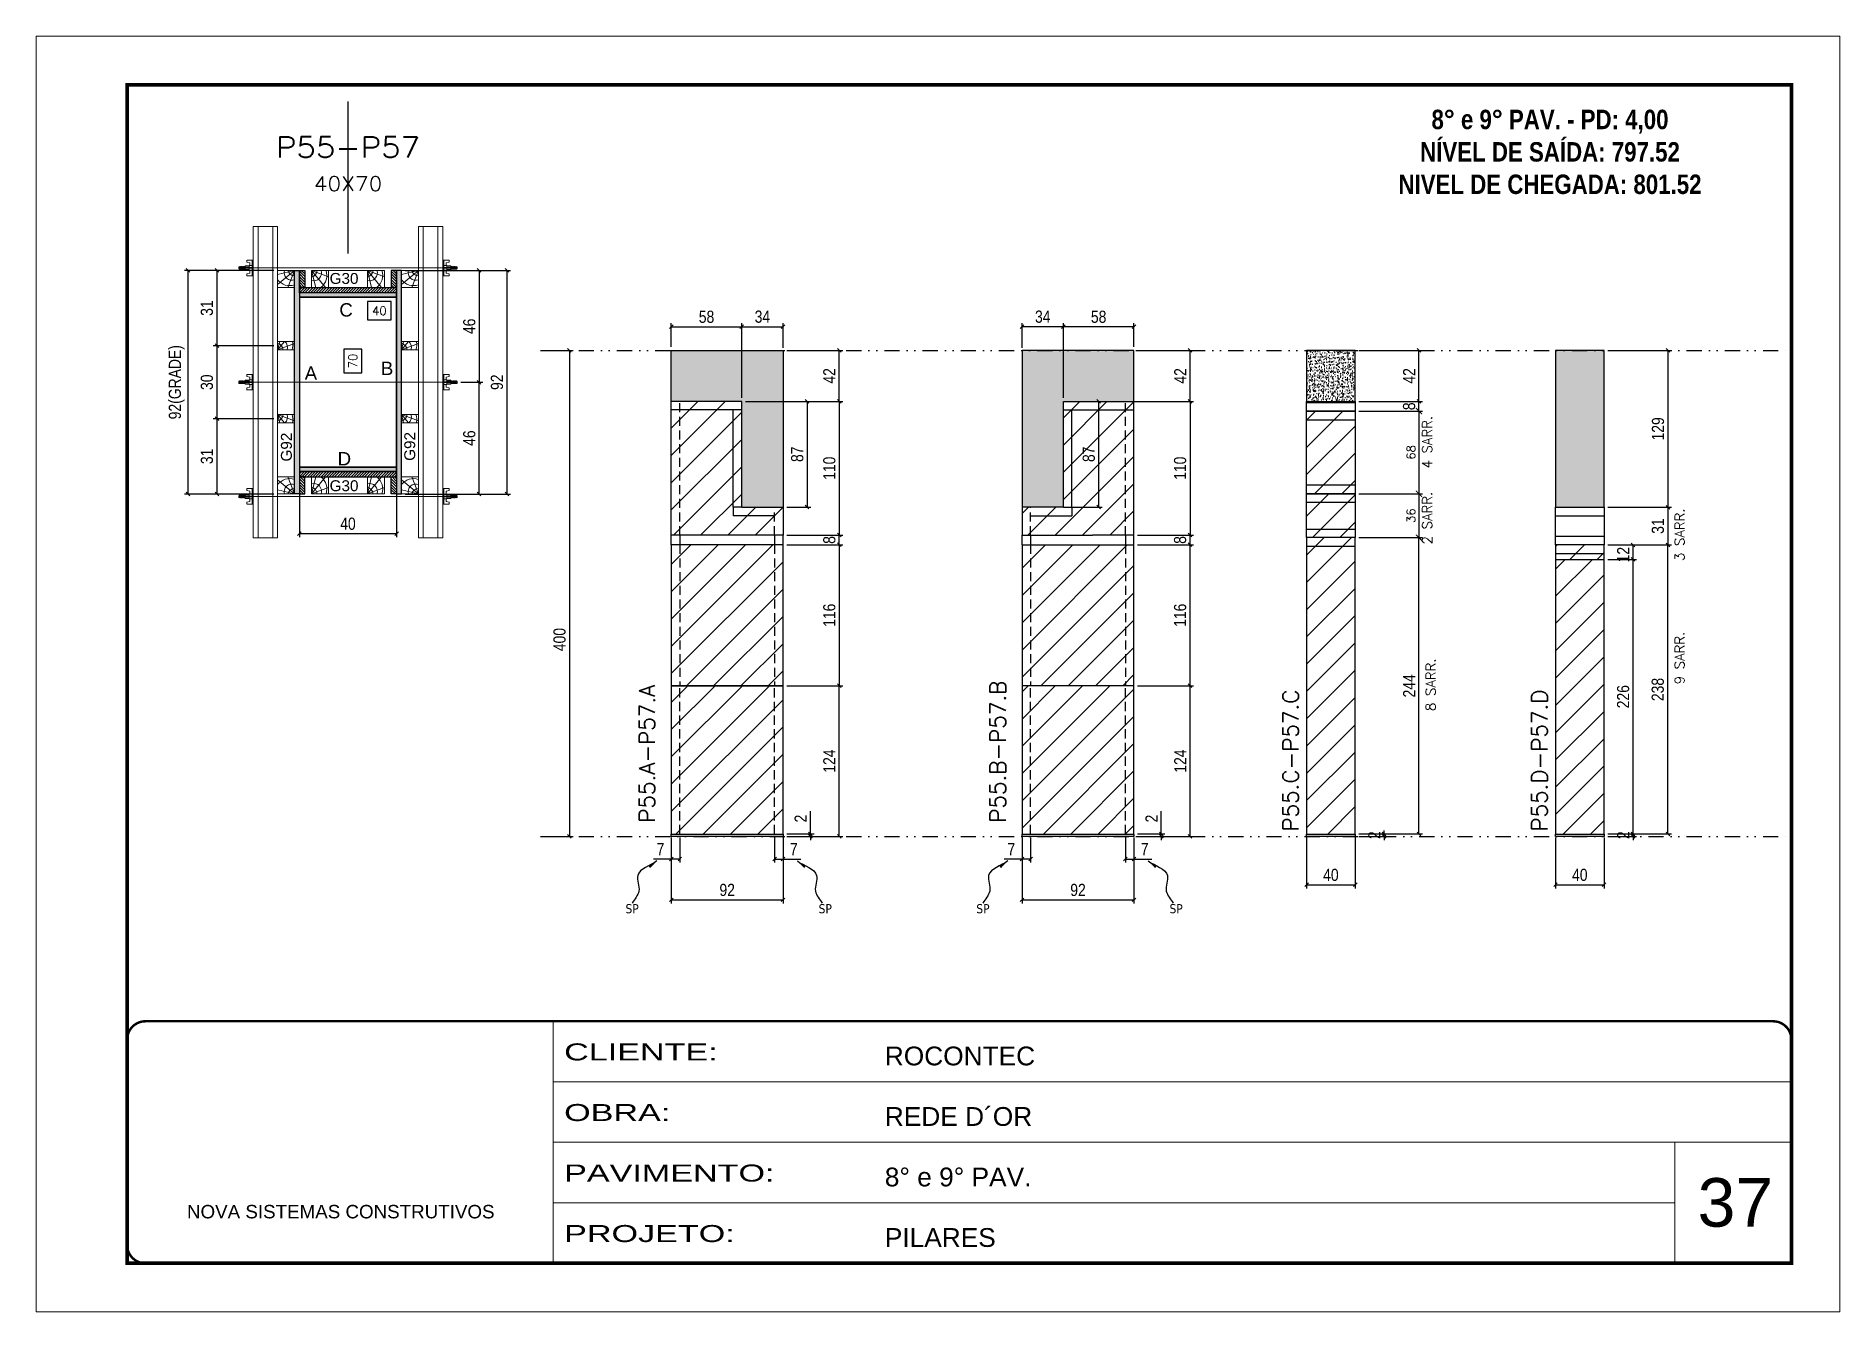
# Model space of a CAD drawing. Extents: x 28748 to 35002, y 14885 to 43501.
# Drawn here: x 28748 to 30233, y 32114 to 33164 of the extents above; entities that cross this region are included whole.
import ezdxf
from ezdxf.enums import TextEntityAlignment as Align

# ---------------------------------------------------------------- set-up
doc = ezdxf.new("R2010")
doc.units = 0
for name, pattern in [('CONTINUO', [0]), ('DASHED', [0.75, 0.5, -0.25]), ('DIVIDE2', [0.625, 0.25, -0.125, 0, -0.125, 0, -0.125]), ('HIDDEN', [0.375, 0.25, -0.125])]:
    doc.linetypes.add(name, pattern=pattern)
for name, color, linetype, lineweight in [('CARIMBO', 255, 'Continuous', 9), ('Folhas', 255, 'Continuous', 9), ('Hachura', 251, 'Continuous', 9), ('Madeira', 126, 'Continuous', 18), ('Perfil Metálico', 224, 'Continuous', 18), ('SARRAFO DE PRESSAO', 251, 'DASHED', 9), ('Texto Seção', 7, 'Continuous', 15)]:
    doc.layers.add(name, color=color, linetype=linetype, lineweight=lineweight)
for name, color, linetype in [('CHAPA', 1, 'Continuous'), ('COTA', 241, 'Continuous'), ('FUNDOS', 1, 'Continuous'), ('MEIO_PONT', 93, 'Continuous'), ('NOMENCLATURA', 7, 'Continuous'), ('Nível', 160, 'Continuous'), ('Painéis', 200, 'Continuous'), ('SARR_2.2x7', 40, 'Continuous'), ('SARRAFO', 251, 'Continuous'), ('Sarrafo de Pressão', 42, 'HIDDEN'), ('texto', 7, 'Continuous'), ('Texto de Titulo', 7, 'Continuous'), ('Texto Qtd Sarr', 242, 'Continuous'), ('TEXTO_GERAL', 7, 'Continuous')]:
    doc.layers.add(name, color=color, linetype=linetype)
doc.styles.add('ARIAL', font='arial.ttf')
doc.styles.add('COTA TECNICA', font='techl___.ttf', dxfattribs={"height": 10})
doc.styles.add('COTA TECNICA 2X', font='techl___.ttf', dxfattribs={"height": 10})
doc.styles.add('COTA TECNICA-50', font='techl___.ttf', dxfattribs={"height": 10})
doc.styles.add('REGUA-120', font='ROMANS.shx', dxfattribs={"height": 15})
doc.styles.add('ROMANC', font='techb___.ttf', dxfattribs={"height": 2.5})
doc.styles.add('ROMANS', font='romans.shx')
doc.styles.add('SANSSERIF', font='sas_____.pfb')
doc.styles.get("Standard").update_dxf_attribs({"font": 'arial.ttf'})
doc.styles.add('Tecnologia', font='')
doc.styles.get('Tecnologia').set_extended_font_data('Forgotten Futurist')
doc.dimstyles.new('COTA PAINEL-50', dxfattribs={"dimtxt": 10, "dimasz": 3, "dimexe": 3, "dimexo": 3, "dimgap": 3, "dimtad": 1, "dimdec": 1, "dimzin": 12, "dimdsep": 46, "dimtxsty": 'COTA TECNICA-50', "dimblk1": 'OBLIQUE', "dimblk2": 'OBLIQUE', "dimsah": 1, "dimcen": 0.9, "dimclrd": 4, "dimclre": 4, "dimclrt": 240, "dimadec": 1, "dimazin": 3, "dimtfac": 1, "dimtdec": 1, "dimtmove": 0, "dimatfit": 3, "dimfxl": 1, "dimtolj": 1, "dimtzin": 12, "dimarcsym": 0})
doc.dimstyles.new('Cota Paínel', dxfattribs={"dimtxt": 7, "dimasz": 5, "dimexe": 3, "dimexo": 3, "dimgap": 3, "dimtad": 1, "dimdec": 1, "dimzin": 12, "dimdsep": 46, "dimtxsty": 'ROMANS', "dimblk": 'ARCHTICK', "dimcen": 0, "dimclrd": 4, "dimclre": 4, "dimclrt": 1, "dimadec": 1, "dimazin": 3, "dimtfac": 1, "dimtdec": 1, "dimtmove": 0, "dimatfit": 3, "dimldrblk": 'OBLIQUE', "dimfxl": 1, "dimtolj": 1, "dimtzin": 12, "dimarcsym": 0})
doc.dimstyles.new('PAINEL', dxfattribs={"dimtxt": 10, "dimasz": 3, "dimexe": 3, "dimexo": 3, "dimgap": 3, "dimtad": 1, "dimdec": 1, "dimzin": 12, "dimdsep": 46, "dimtxsty": 'COTA TECNICA', "dimblk1": 'OBLIQUE', "dimblk2": 'OBLIQUE', "dimsah": 1, "dimcen": 0.9, "dimclrd": 4, "dimclre": 4, "dimclrt": 240, "dimadec": 1, "dimazin": 3, "dimtfac": 1, "dimtdec": 1, "dimtmove": 0, "dimatfit": 3, "dimfxl": 1, "dimtolj": 1, "dimtzin": 12, "dimarcsym": 0})
doc.dimstyles.new('SECAO PILAR', dxfattribs={"dimtxt": 10, "dimasz": 3, "dimexe": 3, "dimexo": 3, "dimgap": 3, "dimtad": 1, "dimdec": 1, "dimlfac": 0.5, "dimzin": 12, "dimdsep": 46, "dimtxsty": 'COTA TECNICA 2X', "dimblk1": 'OBLIQUE', "dimblk2": 'OBLIQUE', "dimsah": 1, "dimcen": 0.9, "dimclrd": 256, "dimclre": 256, "dimclrt": 256, "dimadec": 1, "dimazin": 3, "dimtfac": 1, "dimtdec": 1, "dimtmove": 0, "dimatfit": 3, "dimfxl": 1, "dimtolj": 1, "dimtzin": 12, "dimarcsym": 0})
doc.dimstyles.new('SECÇÃO 2', dxfattribs={"dimtxt": 7, "dimasz": 6, "dimexe": 0.18, "dimexo": 2, "dimgap": -4, "dimtad": 3, "dimdec": 1, "dimlfac": 0.5, "dimzin": 12, "dimdsep": 46, "dimtxsty": 'ROMANS', "dimblk": 'ARCHTICK', "dimcen": 0.09, "dimse1": 1, "dimse2": 1, "dimsd1": 1, "dimsd2": 1, "dimclrd": 180, "dimclre": 5, "dimclrt": 1, "dimadec": 0, "dimazin": 3, "dimtfac": 1, "dimtdec": 1, "dimtofl": 0, "dimtmove": 0, "dimatfit": 3, "dimldrblk": 'ARCHTICK', "dimfxl": 1, "dimtolj": 1, "dimtzin": 0, "dimarcsym": 0})
doc.dimstyles.get("Standard").update_dxf_attribs({"dimtxt": 0.18, "dimasz": 0.18, "dimexe": 0.18, "dimexo": 0.0625, "dimgap": 0.09, "dimtad": 0, "dimtih": 1, "dimtoh": 1, "dimdec": 4, "dimzin": 0, "dimdsep": 46, "dimtxsty": 'Standard', "dimcen": 0.09, "dimadec": 0, "dimazin": 0, "dimtfac": 1, "dimtdec": 4, "dimtofl": 0, "dimtmove": 0, "dimatfit": 3, "dimfxl": 1, "dimtolj": 1, "dimtzin": 0, "dimarcsym": 0})

msp = doc.modelspace()

# ---------------------------------------------------------------- texts
at = {"layer": 'CARIMBO', "style": 'ARIAL'}
msp.add_text('37', height=40, dxfattribs=at).set_placement((30116.2, 32183.71))
at = {"layer": 'NOMENCLATURA', "color": 2, "insert": (29994.67, 33129.63), "char_height": 16, "attachment_point": 2, "style": 'ROMANC'}
msp.add_mtext_dynamic_manual_height_columns('\\P8° e 9° PAV. - PD: 4,00\\PNÍVEL DE SAÍDA: 797.52\\PNIVEL DE CHEGADA: 801.52', width=300.2766, gutter_width=1, heights=[0], dxfattribs=at)
at = {"layer": 'texto', "color": 0, "char_height": 7.5, "attachment_point": 5}
for insert in [(29239.01, 32445.36), (29398.04, 32445.36), (29527.85, 32445.36), (29686.88, 32445.36)]:
    msp.add_mtext('{\\fTahoma|b0|i0|c0|p34;\\C4;SP}', dxfattribs=dict(at, insert=insert))
at = {"layer": 'Texto Seção', "linetype": 'Continuous', "style": 'ROMANS'}
for s, p in [('4 SARR.', (29897.55, 32807.75)), ('2 SARR.', (29897.55, 32745.27)), ('3 SARR.', (30105.36, 32731.51)), ('9 SARR.', (30105.36, 32630.13)), ('8 SARR.', (29900.43, 32608.09))]:
    msp.add_text(s, height=8, rotation=90, dxfattribs=at).set_placement(p)
at = {"layer": 'Texto Seção', "char_height": 13, "width": 285.3299, "attachment_point": 7, "rotation": 90, "style": 'REGUA-120'}
for s, insert in [('P55.A-P57.A', (29257.79, 32516.1)), ('\\pxt3;P55.B-P57.B', (29546.63, 32516.1)), ('P55.C-P57.C', (29787.61, 32508.78)), ('P55.D-P57.D', (29992.54, 32508.78))]:
    msp.add_mtext(s, dxfattribs=dict(at, insert=insert))
at = {"layer": 'TEXTO_GERAL', "style": 'ARIAL'}
for s, p in [('C', (29003.55, 32938.25)), ('B', (29037.31, 32890.11)), ('A', (28974.59, 32886.19)), ('D', (29002.14, 32815.75))]:
    msp.add_text(s, height=11, dxfattribs=at).set_placement(p, align=Align.MIDDLE_CENTER)
at = {"layer": 'TEXTO_GERAL', "color": 0, "linetype": 'Continuous', "style": 'SANSSERIF'}
for p in [(28954.41, 32813.41), (29055.97, 32813.96)]:
    msp.add_text('G92', height=9, rotation=90, dxfattribs=at).set_placement(p, align=Align.MIDDLE_LEFT)
at = {"layer": 'TEXTO_GERAL', "color": 0, "linetype": 'Continuous', "char_height": 9, "width": 285.3299, "style": 'SANSSERIF'}
for insert, attachment_point in [((28989.99, 32968.6), 1), ((28989.99, 32788.89), 7)]:
    msp.add_mtext('G30', dxfattribs=dict(at, insert=insert, attachment_point=attachment_point))

# ---------------------------------------------------------------- blocks, each defined once
blk = doc.blocks.new('9999999999')
at = {"color": 30, "linetype": 'CONTINUO'}
for p, q in [((98564.6, 34230.2), (98564.6, 34429.4)), ((98564.6, 34379.6), (99584, 34379.6)), ((98564.6, 34329.8), (99488, 34329.8)), ((99584, 34329.8), (99488, 34329.8)), ((99488, 34329.8), (99488, 34230.2)), ((98564.6, 34280), (99488, 34280))]:
    blk.add_line(p, q, dxfattribs=at)
at = {"color": 30, "linetype": 'CONTINUO', "const_width": 2}
blk.add_lwpolyline([(99584, 34230.2), (99584, 34414.4, 0.414214), (99569, 34429.4), (98229, 34429.4, 0.414214), (98214, 34414.4), (98214, 34245.2, 0.414214), (98229, 34230.2), (99584, 34230.2)], format="xyb", dxfattribs=at)
at = {"layer": 'Folhas'}
blk.add_lwpolyline([(98139, 34190.2), (99624, 34190.2), (99624, 35240.2), (98139, 35240.2)], close=True, dxfattribs=at)
at = {"layer": 'Folhas', "color": 30, "const_width": 3}
blk.add_lwpolyline([(98214, 34230.2), (99584, 34230.2), (99584, 35200.2), (98214, 35200.2)], close=True, dxfattribs=at)
at = {"color": 7, "linetype": 'Continuous', "ltscale": 5, "style": 'ARIAL'}
for s, height, p in [('ROCONTEC', 15.48, (98837.7, 34393.1)), ('REDE D´OR', 15.48, (98837.7, 34343.3)), ('8° e 9° PAV.', 15.483, (98837.7, 34293.5)), ('NOVA SISTEMAS CONSTRUTIVOS', 11.059, (98263.2, 34267.2)), ('PILARES', 15.48, (98837.7, 34243.7))]:
    blk.add_text(s, height=height, dxfattribs=at).set_placement(p)
at = {"layer": 'Folhas', "color": 7, "style": 'Tecnologia', "width": 1.5}
for s, p in [('CLIENTE:', (98573.7, 34397.2)), ('OBRA:', (98573.7, 34347.3)), ('PAVIMENTO:', (98573.7, 34297.5)), ('PROJETO:', (98573.7, 34247.7))]:
    blk.add_text(s, height=14, dxfattribs=at).set_placement(p)
blk = doc.blocks.new('titulo1')
at = {"layer": 'Defpoints', "color": 252, "linetype": 'HIDDEN', "ltscale": 2}
blk.add_line((0, 0), (0, 125), dxfattribs=at)
at = {"layer": 'Defpoints', "style": 'ROMANS', "oblique": 15}
blk.add_attdef('FOLHA', text='', height=10, dxfattribs=at).set_placement((0, 15.6), align=Align.MIDDLE_CENTER)
at = {"layer": 'Texto Qtd Sarr', "color": 3, "style": 'ROMANS', "oblique": 15}
for tag, height, p in [('TITULO', 17, (0, 71.4)), ('SEÇÃO', 12, (0, 41.5))]:
    blk.add_attdef(tag, text='', height=height, dxfattribs=at).set_placement(p, align=Align.MIDDLE_CENTER)
blk = doc.blocks.new('_Oblique')
at = {"color": 0, "linetype": 'ByBlock', "lineweight": -2}
blk.add_line((-0.5, -0.5), (0.5, 0.5), dxfattribs=at)
blk = doc.blocks.new('*D1644')
at = {"layer": 'COTA', "color": 4, "linetype": 'ByBlock', "lineweight": -2, "transparency": 16777216}
for p, q in [((29166.6, 32904.9), (29190.4, 32904.9)), ((29187.4, 32904.9), (29187.4, 32504.9)), ((29166.6, 32504.9), (29190.4, 32504.9))]:
    blk.add_line(p, q, dxfattribs=at)
at = {"layer": 'Defpoints', "color": 0, "linetype": 'ByBlock', "transparency": 16777216}
for p in [(29163.6, 32904.9), (29163.6, 32504.9), (29187.4, 32504.9)]:
    blk.add_point(p, dxfattribs=at)
at = {"layer": 'COTA', "color": 4, "linetype": 'ByBlock', "lineweight": -2, "transparency": 16777216, "xscale": 3, "yscale": 3, "zscale": 3}
for p, rotation in [((29187.4, 32904.9), 90), ((29187.4, 32504.9), 270)]:
    blk.add_blockref('_Oblique', p, dxfattribs=dict(at, rotation=rotation))
at = {"layer": 'COTA', "color": 240, "linetype": 'ByBlock', "transparency": 16777216, "insert": (29179.3, 32666.9), "char_height": 10, "attachment_point": 5, "rotation": 90, "style": 'COTA TECNICA'}
blk.add_mtext('\\A1;400', dxfattribs=at)
blk = doc.blocks.new('*D718')
at = {"layer": 'COTA', "color": 4, "lineweight": -2, "transparency": 16777216}
for p, q in [((29271.3, 32503.9), (29271.3, 32449.7)), ((29363.3, 32503.9), (29363.3, 32449.7)), ((29271.3, 32452.7), (29363.3, 32452.7))]:
    blk.add_line(p, q, dxfattribs=at)
at = {"layer": 'Defpoints', "color": 0, "transparency": 16777216}
for p in [(29271.3, 32506.9), (29363.3, 32506.9), (29363.3, 32452.7)]:
    blk.add_point(p, dxfattribs=at)
at = {"layer": 'COTA', "color": 4, "lineweight": -2, "transparency": 16777216, "xscale": 3, "yscale": 3, "zscale": 3, "rotation": 180}
blk.add_blockref('_Oblique', (29271.3, 32452.7), dxfattribs=at)
at = {"layer": 'COTA', "color": 4, "lineweight": -2, "transparency": 16777216, "xscale": 3, "yscale": 3, "zscale": 3}
blk.add_blockref('_Oblique', (29363.3, 32452.7), dxfattribs=at)
at = {"layer": 'COTA', "color": 240, "transparency": 16777216, "insert": (29317.3, 32460.8), "char_height": 10, "attachment_point": 5, "style": 'COTA TECNICA'}
blk.add_mtext('\\A1;92', dxfattribs=at)
blk = doc.blocks.new('*D719')
at = {"layer": 'COTA', "color": 4, "lineweight": -2, "transparency": 16777216}
for p, q in [((29366.3, 32628.9), (29412.5, 32628.9)), ((29409.5, 32504.9), (29409.5, 32628.9)), ((29366.3, 32504.9), (29412.5, 32504.9))]:
    blk.add_line(p, q, dxfattribs=at)
at = {"layer": 'Defpoints', "color": 0, "transparency": 16777216}
for p in [(29363.3, 32628.9), (29409.5, 32628.9), (29363.3, 32504.9)]:
    blk.add_point(p, dxfattribs=at)
at = {"layer": 'COTA', "color": 4, "lineweight": -2, "transparency": 16777216, "xscale": 3, "yscale": 3, "zscale": 3}
for p, rotation in [((29409.5, 32628.9), 90), ((29409.5, 32504.9), 270)]:
    blk.add_blockref('_Oblique', p, dxfattribs=dict(at, rotation=rotation))
at = {"layer": 'COTA', "color": 240, "transparency": 16777216, "insert": (29401.4, 32566.9), "char_height": 10, "attachment_point": 5, "rotation": 90, "style": 'COTA TECNICA-50'}
blk.add_mtext('\\A1;124', dxfattribs=at)
blk = doc.blocks.new('*D720')
at = {"layer": 'COTA', "color": 4, "lineweight": -2, "transparency": 16777216}
for p, q in [((29385.8, 32506.9), (29385.8, 32525.7)), ((29366.3, 32506.9), (29388.8, 32506.9)), ((29385.8, 32504.9), (29385.8, 32506.9)), ((29366.3, 32504.9), (29388.8, 32504.9)), ((29385.8, 32504.9), (29385.8, 32501.9))]:
    blk.add_line(p, q, dxfattribs=at)
at = {"layer": 'Defpoints', "color": 0, "transparency": 16777216}
for p in [(29363.3, 32506.9), (29363.3, 32504.9), (29385.8, 32504.9)]:
    blk.add_point(p, dxfattribs=at)
at = {"layer": 'COTA', "color": 4, "lineweight": -2, "transparency": 16777216, "xscale": 3, "yscale": 3, "zscale": 3}
for p, rotation in [((29385.8, 32506.9), 270), ((29385.8, 32504.9), 90)]:
    blk.add_blockref('_Oblique', p, dxfattribs=dict(at, rotation=rotation))
at = {"layer": 'COTA', "color": 240, "transparency": 16777216, "insert": (29377.8, 32519.6), "char_height": 10, "attachment_point": 5, "rotation": 90, "style": 'COTA TECNICA-50'}
blk.add_mtext('\\A1;2', dxfattribs=at)
blk = doc.blocks.new('*D721')
at = {"layer": 'COTA', "color": 4, "lineweight": -2, "transparency": 16777216}
for p, q in [((29271.3, 32501.9), (29271.3, 32483.3)), ((29278.3, 32503.9), (29278.3, 32483.3)), ((29271.3, 32486.3), (29256.5, 32486.3)), ((29278.3, 32486.3), (29271.3, 32486.3))]:
    blk.add_line(p, q, dxfattribs=at)
at = {"layer": 'Defpoints', "color": 0, "transparency": 16777216}
for p in [(29278.3, 32506.9), (29271.3, 32504.9), (29271.3, 32486.3)]:
    blk.add_point(p, dxfattribs=at)
at = {"layer": 'COTA', "color": 4, "lineweight": -2, "transparency": 16777216, "xscale": 3, "yscale": 3, "zscale": 3, "rotation": 180}
blk.add_blockref('_Oblique', (29271.3, 32486.3), dxfattribs=at)
at = {"layer": 'COTA', "color": 4, "lineweight": -2, "transparency": 16777216, "xscale": 3, "yscale": 3, "zscale": 3}
blk.add_blockref('_Oblique', (29278.3, 32486.3), dxfattribs=at)
at = {"layer": 'COTA', "color": 240, "transparency": 16777216, "insert": (29262.4, 32494.4), "char_height": 10, "attachment_point": 5, "style": 'COTA TECNICA-50'}
blk.add_mtext('\\A1;7', dxfattribs=at)
blk = doc.blocks.new('*D722')
at = {"layer": 'COTA', "color": 4, "lineweight": -2, "transparency": 16777216}
for p, q in [((29356.3, 32503.9), (29356.3, 32483.3)), ((29363.3, 32501.9), (29363.3, 32483.3)), ((29356.3, 32486.3), (29363.3, 32486.3)), ((29363.3, 32486.3), (29378, 32486.3))]:
    blk.add_line(p, q, dxfattribs=at)
at = {"layer": 'Defpoints', "color": 0, "transparency": 16777216}
for p in [(29356.3, 32506.9), (29363.3, 32504.9), (29363.3, 32486.3)]:
    blk.add_point(p, dxfattribs=at)
at = {"layer": 'COTA', "color": 4, "lineweight": -2, "transparency": 16777216, "xscale": 3, "yscale": 3, "zscale": 3, "rotation": 180}
blk.add_blockref('_Oblique', (29356.3, 32486.3), dxfattribs=at)
at = {"layer": 'COTA', "color": 4, "lineweight": -2, "transparency": 16777216, "xscale": 3, "yscale": 3, "zscale": 3}
blk.add_blockref('_Oblique', (29363.3, 32486.3), dxfattribs=at)
at = {"layer": 'COTA', "color": 240, "transparency": 16777216, "insert": (29372.1, 32494.4), "char_height": 10, "attachment_point": 5, "style": 'COTA TECNICA-50'}
blk.add_mtext('\\A1;7', dxfattribs=at)
blk = doc.blocks.new('*D723')
at = {"layer": 'COTA', "color": 4, "lineweight": -2, "transparency": 16777216}
for p, q in [((30042.2, 32744.8), (30094.7, 32744.8)), ((30091.7, 32506.9), (30091.7, 32744.8)), ((30042.2, 32506.9), (30094.7, 32506.9))]:
    blk.add_line(p, q, dxfattribs=at)
at = {"layer": 'Defpoints', "color": 0, "transparency": 16777216}
for p in [(30039.2, 32744.8), (30091.7, 32744.8), (30039.2, 32506.9)]:
    blk.add_point(p, dxfattribs=at)
at = {"layer": 'COTA', "color": 4, "lineweight": -2, "transparency": 16777216, "xscale": 3, "yscale": 3, "zscale": 3}
for p, rotation in [((30091.7, 32744.8), 90), ((30091.7, 32506.9), 270)]:
    blk.add_blockref('_Oblique', p, dxfattribs=dict(at, rotation=rotation))
at = {"layer": 'COTA', "color": 240, "transparency": 16777216, "insert": (30083.4, 32625.8), "char_height": 10, "attachment_point": 5, "rotation": 90, "style": 'COTA TECNICA'}
blk.add_mtext('\\A1;238', dxfattribs=at)
blk = doc.blocks.new('*D724')
at = {"layer": 'COTA', "color": 4, "lineweight": -2, "transparency": 16777216}
for p, q in [((29999.2, 32503.9), (29999.2, 32462.1)), ((30039.2, 32503.9), (30039.2, 32462.1)), ((29999.2, 32465.1), (30039.2, 32465.1))]:
    blk.add_line(p, q, dxfattribs=at)
at = {"layer": 'Defpoints', "color": 0, "transparency": 16777216}
for p in [(29999.2, 32506.9), (30039.2, 32506.9), (30039.2, 32465.1)]:
    blk.add_point(p, dxfattribs=at)
at = {"layer": 'COTA', "color": 4, "lineweight": -2, "transparency": 16777216, "xscale": 3, "yscale": 3, "zscale": 3, "rotation": 180}
blk.add_blockref('_Oblique', (29999.2, 32465.1), dxfattribs=at)
at = {"layer": 'COTA', "color": 4, "lineweight": -2, "transparency": 16777216, "xscale": 3, "yscale": 3, "zscale": 3}
blk.add_blockref('_Oblique', (30039.2, 32465.1), dxfattribs=at)
at = {"layer": 'COTA', "color": 240, "transparency": 16777216, "insert": (30019.2, 32473.2), "char_height": 10, "attachment_point": 5, "style": 'COTA TECNICA'}
blk.add_mtext('\\A1;40', dxfattribs=at)
blk = doc.blocks.new('*D725')
at = {"layer": 'COTA', "color": 4, "lineweight": -2, "transparency": 16777216}
for p, q in [((30042.2, 32506.9), (30066, 32506.9)), ((30063, 32506.9), (30063, 32509.9)), ((30063, 32504.9), (30063, 32506.9)), ((30042.2, 32504.9), (30066, 32504.9)), ((30063, 32504.9), (30063, 32501.9))]:
    blk.add_line(p, q, dxfattribs=at)
at = {"layer": 'Defpoints', "color": 0, "transparency": 16777216}
for p in [(30039.2, 32506.9), (30063, 32506.9), (30039.2, 32504.9)]:
    blk.add_point(p, dxfattribs=at)
at = {"layer": 'COTA', "color": 4, "lineweight": -2, "transparency": 16777216, "xscale": 3, "yscale": 3, "zscale": 3}
for p, rotation in [((30063, 32506.9), 270), ((30063, 32504.9), 90)]:
    blk.add_blockref('_Oblique', p, dxfattribs=dict(at, rotation=rotation))
at = {"layer": 'COTA', "color": 240, "transparency": 16777216, "insert": (30055, 32505.9), "char_height": 10, "attachment_point": 5, "rotation": 90, "style": 'COTA TECNICA-50'}
blk.add_mtext('\\A1;2', dxfattribs=at)
blk = doc.blocks.new('*D726')
at = {"layer": 'COTA', "color": 180, "lineweight": -2, "transparency": 16777216}
for p, q in [((29016.6, 32905.8), (29001.6, 32905.8)), ((29001.6, 32905.8), (29001.6, 32886.4)), ((29016.6, 32886.4), (29016.6, 32905.8)), ((29001.6, 32886.4), (29016.6, 32886.4))]:
    blk.add_line(p, q, dxfattribs=at)
at = {"layer": 'Defpoints', "color": 0, "transparency": 16777216}
for p in [(28965.1, 32948.7), (28965.1, 32808.7), (29020.6, 32808.7)]:
    blk.add_point(p, dxfattribs=at)
at = {"layer": 'COTA', "color": 1, "transparency": 16777216, "insert": (29009.1, 32896.1), "char_height": 7, "attachment_point": 5, "rotation": 90, "style": 'ROMANS'}
blk.add_mtext('\\A1;70', dxfattribs=at)
blk = doc.blocks.new('_ArchTick')
at = {"color": 0, "linetype": 'ByBlock', "const_width": 0.15}
blk.add_lwpolyline([(-0.5, -0.5), (0.5, 0.5)], dxfattribs=at)
blk = doc.blocks.new('*D667')
at = {"layer": 'COTA', "lineweight": -2, "transparency": 16777216}
for p, q in [((29052.1, 32970.7), (29138.9, 32970.7)), ((29135.9, 32970.7), (29135.9, 32786.7)), ((29052.1, 32786.7), (29138.9, 32786.7))]:
    blk.add_line(p, q, dxfattribs=at)
at = {"layer": 'Defpoints', "color": 0, "transparency": 16777216}
for p in [(29049.1, 32970.7), (29049.1, 32786.7), (29135.9, 32786.7)]:
    blk.add_point(p, dxfattribs=at)
at = {"layer": 'COTA', "lineweight": -2, "transparency": 16777216, "xscale": 3, "yscale": 3, "zscale": 3}
for p, rotation in [((29135.9, 32970.7), 90), ((29135.9, 32786.7), 270)]:
    blk.add_blockref('_Oblique', p, dxfattribs=dict(at, rotation=rotation))
at = {"layer": 'COTA', "transparency": 16777216, "insert": (29127.8, 32878.7), "char_height": 10, "attachment_point": 5, "rotation": 90, "style": 'COTA TECNICA 2X'}
blk.add_mtext('\\A1;92', dxfattribs=at)
blk = doc.blocks.new('*D668')
at = {"layer": 'COTA', "lineweight": -2, "transparency": 16777216}
for p, q in [((29086.1, 32970.7), (29116.1, 32970.7)), ((29113.1, 32970.7), (29113.1, 32878.7)), ((29097.9, 32878.7), (29116.1, 32878.7))]:
    blk.add_line(p, q, dxfattribs=at)
at = {"layer": 'Defpoints', "color": 0, "transparency": 16777216}
for p in [(29083.1, 32970.7), (29094.9, 32878.7), (29113.1, 32878.7)]:
    blk.add_point(p, dxfattribs=at)
at = {"layer": 'COTA', "lineweight": -2, "transparency": 16777216, "xscale": 3, "yscale": 3, "zscale": 3}
for p, rotation in [((29113.1, 32970.7), 90), ((29113.1, 32878.7), 270)]:
    blk.add_blockref('_Oblique', p, dxfattribs=dict(at, rotation=rotation))
at = {"layer": 'COTA', "transparency": 16777216, "insert": (29105, 32924.7), "char_height": 10, "attachment_point": 5, "rotation": 90, "style": 'COTA TECNICA 2X'}
blk.add_mtext('\\A1;46', dxfattribs=at)
blk = doc.blocks.new('*D669')
at = {"layer": 'COTA', "lineweight": -2, "transparency": 16777216}
for p, q in [((29097.9, 32878.7), (29116.1, 32878.7)), ((29113.1, 32786.7), (29113.1, 32878.7)), ((29086.1, 32786.7), (29116.1, 32786.7))]:
    blk.add_line(p, q, dxfattribs=at)
at = {"layer": 'Defpoints', "color": 0, "transparency": 16777216}
for p in [(29094.9, 32878.7), (29113.1, 32878.7), (29083.1, 32786.7)]:
    blk.add_point(p, dxfattribs=at)
at = {"layer": 'COTA', "lineweight": -2, "transparency": 16777216, "xscale": 3, "yscale": 3, "zscale": 3}
for p, rotation in [((29113.1, 32878.7), 90), ((29113.1, 32786.7), 270)]:
    blk.add_blockref('_Oblique', p, dxfattribs=dict(at, rotation=rotation))
at = {"layer": 'COTA', "transparency": 16777216, "insert": (29105, 32832.7), "char_height": 10, "attachment_point": 5, "rotation": 90, "style": 'COTA TECNICA 2X'}
blk.add_mtext('\\A1;46', dxfattribs=at)
blk = doc.blocks.new('*D670')
at = {"layer": 'COTA', "color": 180, "lineweight": -2, "transparency": 16777216}
for p, q in [((29040.6, 32945), (29021.3, 32945)), ((29021.3, 32945), (29021.3, 32930)), ((29040.6, 32930), (29040.6, 32945)), ((29021.3, 32930), (29040.6, 32930))]:
    blk.add_line(p, q, dxfattribs=at)
at = {"layer": 'Defpoints', "color": 0, "transparency": 16777216}
for p in [(28965.1, 32948.7), (29045.1, 32948.7), (29045.1, 32926)]:
    blk.add_point(p, dxfattribs=at)
at = {"layer": 'COTA', "color": 1, "transparency": 16777216, "insert": (29031, 32937.5), "char_height": 7, "attachment_point": 5, "style": 'ROMANS'}
blk.add_mtext('\\A1;40', dxfattribs=at)
blk = doc.blocks.new('PONTALETE')
at = {"layer": 'Madeira'}
for q in [(2.71, 7), (7, 5.76), (7, 1.74)]:
    blk.add_line((0, 0), q, dxfattribs=at)
blk.add_lwpolyline([(0, 0), (7, 0), (7, 7), (0, 7)], close=True, dxfattribs=at)
for centre, radius, start, end in [((2.04, 0.06), 6.23, 37.28179, 109.09128), ((1.09, 0.9), 3.19, 343.60304, 109.98471), ((-0.21, -0.78), 3.09, 14.63219, 86.0383)]:
    blk.add_arc(centre, radius, start, end, dxfattribs=at)
blk = doc.blocks.new('*D671')
at = {"layer": 'COTA', "lineweight": -2, "transparency": 16777216}
for p, q in [((28944.1, 32970.7), (28870.4, 32970.7)), ((28873.4, 32970.7), (28873.4, 32786.7)), ((28944.1, 32786.7), (28870.4, 32786.7))]:
    blk.add_line(p, q, dxfattribs=at)
at = {"layer": 'Defpoints', "color": 0, "transparency": 16777216}
for p in [(28947.1, 32970.7), (28873.4, 32786.7), (28947.1, 32786.7)]:
    blk.add_point(p, dxfattribs=at)
at = {"layer": 'COTA', "lineweight": -2, "transparency": 16777216, "xscale": 3, "yscale": 3, "zscale": 3}
for p, rotation in [((28873.4, 32970.7), 90), ((28873.4, 32786.7), 270)]:
    blk.add_blockref('_Oblique', p, dxfattribs=dict(at, rotation=rotation))
at = {"layer": 'COTA', "transparency": 16777216, "insert": (28864.1, 32878.7), "char_height": 10, "attachment_point": 5, "rotation": 90, "style": 'COTA TECNICA 2X'}
blk.add_mtext('\\A1;92(GRADE)', dxfattribs=at)
blk = doc.blocks.new('MEIO PONTALETE')
at = {"layer": 'Madeira'}
for q in [(2.71, 7), (3.5, 2.88), (3.5, 0.87)]:
    blk.add_line((0, 0), q, dxfattribs=at)
blk.add_lwpolyline([(0, 0), (3.5, 0), (3.5, 7), (0, 7)], close=True, dxfattribs=at)
for centre, radius, start, end in [((2.04, 0.06), 6.23, 76.44987, 109.09128), ((1.09, 0.9), 3.19, 40.90626, 109.98471), ((-0.21, -0.78), 3.09, 14.63219, 86.0383)]:
    blk.add_arc(centre, radius, start, end, dxfattribs=at)
blk = doc.blocks.new('*D672')
at = {"layer": 'COTA', "lineweight": -2, "transparency": 16777216}
for p, q in [((28944.1, 32848.7), (28894.2, 32848.7)), ((28897.2, 32848.7), (28897.2, 32786.7)), ((28944.1, 32786.7), (28894.2, 32786.7))]:
    blk.add_line(p, q, dxfattribs=at)
at = {"layer": 'Defpoints', "color": 0, "transparency": 16777216}
for p in [(28947.1, 32848.7), (28897.2, 32786.7), (28947.1, 32786.7)]:
    blk.add_point(p, dxfattribs=at)
at = {"layer": 'COTA', "lineweight": -2, "transparency": 16777216, "xscale": 3, "yscale": 3, "zscale": 3}
for p, rotation in [((28897.2, 32848.7), 90), ((28897.2, 32786.7), 270)]:
    blk.add_blockref('_Oblique', p, dxfattribs=dict(at, rotation=rotation))
at = {"layer": 'COTA', "transparency": 16777216, "insert": (28889, 32817.7), "char_height": 10, "attachment_point": 5, "rotation": 90, "style": 'COTA TECNICA 2X'}
blk.add_mtext('\\A1;31', dxfattribs=at)
blk = doc.blocks.new('C')
at = {"layer": 'Hachura', "color": 0}
for p, q in [((0, 3.22), (0, -3.22)), ((0.45, 3.22), (0, 3.22)), ((0.46, 3.16), (0, 3.16)), ((0.46, 3.05), (0, 3.05)), ((0.46, 2.88), (0, 2.88)), ((0, 2.75), (0, -1.16)), ((0.46, 2.65), (0, 2.65)), ((0.46, 2.23), (0, 2.23)), ((0.46, 1.51), (0, 1.51)), ((0.39, 0.49), (0.17, 0.49)), ((0.45, -3.23), (0.45, 3.22)), ((0.45, 3.22), (2.58, 3.22)), ((1.74, 0.97), (0.45, 0.97)), ((1.45, 0.1), (0.45, 0.1)), ((1.35, 1.94), (1.35, 0.96)), ((2.58, 2.39), (1.47, 2.09)), ((1.74, -0.97), (1.74, 0.97)), ((1.74, 0.97), (1.74, 0.84)), ((1.74, 0.97), (1.74, 0.84)), ((1.74, 0.84), (3.35, 0.84)), ((3.35, 0.45), (1.74, 0.45)), ((2.58, 3.22), (2.58, 2.39)), ((3.32, 0.84), (3.32, -0.84)), ((3.35, 0.84), (3.35, -0.84)), ((3.68, 0.45), (3.35, 0.45)), ((3.84, -0.52), (3.35, 0.45)), ((3.35, 0.06), (3.67, -0.57)), ((3.68, 0.45), (4.16, -0.52)), ((3.72, 0.5), (4.25, -0.57)), ((4.37, -0.55), (3.83, 0.53)), ((4.15, 0.45), (3.93, 0.45)), ((4.42, -0.52), (3.93, 0.45)), ((4.15, 0.45), (4.26, 0.45)), ((4.26, 0.45), (4.74, -0.52)), ((4.3, 0.5), (4.83, -0.57)), ((4.95, -0.55), (4.41, 0.53)), ((4.51, 0.45), (4.84, 0.45)), ((5, -0.52), (4.51, 0.45)), ((4.84, 0.45), (5.32, -0.52)), ((4.88, 0.5), (5.41, -0.57)), ((5.53, -0.55), (4.99, 0.53)), ((5.58, -0.52), (5.09, 0.45)), ((5.42, 0.45), (5.09, 0.45)), ((5.58, -0.52), (5.09, 0.45)), ((5.42, 0.45), (5.74, -0.19)), ((5.46, 0.5), (5.74, -0.07)), ((5.74, 0.19), (5.57, 0.53)), ((5.74, 0.32), (5.68, 0.45)), ((5.68, 0.45), (5.74, 0.45)), ((5.74, 0.45), (5.9, 0.29)), ((5.74, 0.45), (5.74, -0.52)), ((5.9, -0.36), (5.9, 0.29)), ((0.45, 0), (0, 0)), ((0.46, -1.52), (0, -1.52)), ((0.46, -2.23), (0, -2.23)), ((0.46, -2.65), (0, -2.65)), ((0.46, -2.88), (0, -2.88)), ((0.46, -3.05), (0, -3.05)), ((0.46, -3.16), (0, -3.16)), ((0, -3.22), (2.57, -3.22)), ((0.08, -0.48), (0.29, -0.48)), ((0.29, -0.48), (0.4, -0.48)), ((0.45, 0), (0.45, -0.97)), ((0.45, -0.16), (1.45, -0.16)), ((0.45, -0.65), (0.45, -0.32)), ((0.45, -3.23), (0.45, -0.65)), ((0.45, -0.97), (1.74, -0.97)), ((1.35, -1.94), (1.35, -0.97)), ((2.58, -2.39), (1.47, -2.1)), ((3.35, -0.32), (1.74, -0.32)), ((3.35, -0.84), (1.74, -0.84)), ((2.58, -3.23), (2.58, -2.39)), ((3.35, -0.07), (3.58, -0.52)), ((3.35, -0.52), (3.58, -0.52)), ((3.84, -0.52), (4.16, -0.52)), ((4.42, -0.52), (4.74, -0.52)), ((4.63, -0.52), (4.74, -0.52)), ((5, -0.52), (5.32, -0.52)), ((5.58, -0.52), (5.74, -0.52)), ((5.74, -0.52), (5.9, -0.36)), ((5.74, -0.52), (5.74, -0.52))]:
    blk.add_line(p, q, dxfattribs=at)
for centre, radius, start, end in [((1.52, 1.94), 0.161, 104.74356, 180), ((1.44, -0.03), 0.129, 272.69497, 87.30503), ((3.81, 0.39), 0.143, 25.56881, 154.43119), ((4.39, 0.39), 0.143, 25.56881, 154.43119), ((4.97, 0.39), 0.143, 25.56881, 154.43119), ((5.55, 0.39), 0.143, 25.56881, 154.43119), ((0.17, -0.37), 0.174, 221.74404, 317.85924), ((1.52, -1.94), 0.161, 180, 255.25644), ((3.71, -0.4), 0.174, 222.14076, 318.25596), ((4.29, -0.4), 0.174, 222.14076, 318.25596), ((4.87, -0.4), 0.174, 222.14076, 318.25596), ((5.45, -0.4), 0.174, 222.14076, 318.25596), ((5.61, -0.4), 0.174, 317.85924, 318.25596)]:
    blk.add_arc(centre, radius, start, end, dxfattribs=at)
blk = doc.blocks.new('*D673')
at = {"layer": 'COTA', "lineweight": -2, "transparency": 16777216}
for p, q in [((28944.1, 32970.7), (28894.2, 32970.7)), ((28897.2, 32970.7), (28897.2, 32908.7)), ((28944.1, 32908.7), (28894.2, 32908.7))]:
    blk.add_line(p, q, dxfattribs=at)
at = {"layer": 'Defpoints', "color": 0, "transparency": 16777216}
for p in [(28947.1, 32970.7), (28897.2, 32908.7), (28947.1, 32908.7)]:
    blk.add_point(p, dxfattribs=at)
at = {"layer": 'COTA', "lineweight": -2, "transparency": 16777216, "xscale": 3, "yscale": 3, "zscale": 3}
for p, rotation in [((28897.2, 32970.7), 90), ((28897.2, 32908.7), 270)]:
    blk.add_blockref('_Oblique', p, dxfattribs=dict(at, rotation=rotation))
at = {"layer": 'COTA', "transparency": 16777216, "insert": (28889, 32939.7), "char_height": 10, "attachment_point": 5, "rotation": 90, "style": 'COTA TECNICA 2X'}
blk.add_mtext('\\A1;31', dxfattribs=at)
blk = doc.blocks.new('*D674')
at = {"layer": 'COTA', "lineweight": -2, "transparency": 16777216}
for p, q in [((28944.1, 32908.7), (28894.2, 32908.7)), ((28897.2, 32908.7), (28897.2, 32848.7)), ((28944.1, 32848.7), (28894.2, 32848.7))]:
    blk.add_line(p, q, dxfattribs=at)
at = {"layer": 'Defpoints', "color": 0, "transparency": 16777216}
for p in [(28947.1, 32908.7), (28897.2, 32848.7), (28947.1, 32848.7)]:
    blk.add_point(p, dxfattribs=at)
at = {"layer": 'COTA', "lineweight": -2, "transparency": 16777216, "xscale": 3, "yscale": 3, "zscale": 3}
for p, rotation in [((28897.2, 32908.7), 90), ((28897.2, 32848.7), 270)]:
    blk.add_blockref('_Oblique', p, dxfattribs=dict(at, rotation=rotation))
at = {"layer": 'COTA', "transparency": 16777216, "insert": (28889, 32878.7), "char_height": 10, "attachment_point": 5, "rotation": 90, "style": 'COTA TECNICA 2X'}
blk.add_mtext('\\A1;30', dxfattribs=at)
blk = doc.blocks.new('*D1633')
at = {"layer": 'COTA', "lineweight": -2, "transparency": 16777216}
for p, q in [((28965.1, 32802.1), (28965.1, 32751.1)), ((29045.1, 32802.1), (29045.1, 32751.1)), ((28965.1, 32754.1), (29045.1, 32754.1))]:
    blk.add_line(p, q, dxfattribs=at)
at = {"layer": 'Defpoints', "color": 0, "transparency": 16777216}
for p in [(28965.1, 32805.1), (29045.1, 32805.1), (29045.1, 32754.1)]:
    blk.add_point(p, dxfattribs=at)
at = {"layer": 'COTA', "lineweight": -2, "transparency": 16777216, "xscale": 3, "yscale": 3, "zscale": 3, "rotation": 180}
blk.add_blockref('_Oblique', (28965.1, 32754.1), dxfattribs=at)
at = {"layer": 'COTA', "lineweight": -2, "transparency": 16777216, "xscale": 3, "yscale": 3, "zscale": 3}
blk.add_blockref('_Oblique', (29045.1, 32754.1), dxfattribs=at)
at = {"layer": 'COTA', "transparency": 16777216, "insert": (29005.1, 32762.2), "char_height": 10, "attachment_point": 5, "style": 'COTA TECNICA 2X'}
blk.add_mtext('\\A1;40', dxfattribs=at)
blk = doc.blocks.new('*D1634')
at = {"layer": 'COTA', "color": 4, "linetype": 'ByBlock', "lineweight": -2, "transparency": 16777216}
for p, q in [((30042.2, 32732.9), (30066, 32732.9)), ((30063, 32506.9), (30063, 32732.9)), ((30042.2, 32506.9), (30066, 32506.9))]:
    blk.add_line(p, q, dxfattribs=at)
at = {"layer": 'Defpoints', "color": 0, "linetype": 'ByBlock', "transparency": 16777216}
for p in [(30039.2, 32732.9), (30063, 32732.9), (30039.2, 32506.9)]:
    blk.add_point(p, dxfattribs=at)
at = {"layer": 'COTA', "color": 4, "linetype": 'ByBlock', "lineweight": -2, "transparency": 16777216, "xscale": 3, "yscale": 3, "zscale": 3}
for p, rotation in [((30063, 32732.9), 90), ((30063, 32506.9), 270)]:
    blk.add_blockref('_Oblique', p, dxfattribs=dict(at, rotation=rotation))
at = {"layer": 'COTA', "color": 240, "linetype": 'ByBlock', "transparency": 16777216, "insert": (30054.9, 32619.9), "char_height": 10, "attachment_point": 5, "rotation": 90, "style": 'COTA TECNICA'}
blk.add_mtext('\\A1;226', dxfattribs=at)
blk = doc.blocks.new('*D1635')
at = {"layer": 'COTA', "color": 4, "linetype": 'ByBlock', "lineweight": -2, "transparency": 16777216}
for p, q in [((30042.2, 32744.8), (30066, 32744.8)), ((30063, 32732.9), (30063, 32744.8)), ((30042.2, 32732.9), (30066, 32732.9))]:
    blk.add_line(p, q, dxfattribs=at)
at = {"layer": 'Defpoints', "color": 0, "linetype": 'ByBlock', "transparency": 16777216}
for p in [(30039.2, 32744.8), (30063, 32744.8), (30039.2, 32732.9)]:
    blk.add_point(p, dxfattribs=at)
at = {"layer": 'COTA', "color": 4, "linetype": 'ByBlock', "lineweight": -2, "transparency": 16777216, "xscale": 3, "yscale": 3, "zscale": 3}
for p, rotation in [((30063, 32744.8), 90), ((30063, 32732.9), 270)]:
    blk.add_blockref('_Oblique', p, dxfattribs=dict(at, rotation=rotation))
at = {"layer": 'COTA', "color": 240, "linetype": 'ByBlock', "transparency": 16777216, "insert": (30054.9, 32736.8), "char_height": 10, "attachment_point": 5, "rotation": 90, "style": 'COTA TECNICA'}
blk.add_mtext('\\A1;12', dxfattribs=at)
blk = doc.blocks.new('*D675')
at = {"layer": 'COTA', "color": 4, "lineweight": -2, "transparency": 16777216}
for p, q in [((29837.3, 32750.8), (29889.7, 32750.8)), ((29886.7, 32506.9), (29886.7, 32750.8)), ((29837.3, 32506.9), (29889.7, 32506.9))]:
    blk.add_line(p, q, dxfattribs=at)
at = {"layer": 'Defpoints', "color": 0, "transparency": 16777216}
for p in [(29834.3, 32750.8), (29886.7, 32750.8), (29834.3, 32506.9)]:
    blk.add_point(p, dxfattribs=at)
at = {"layer": 'COTA', "color": 4, "lineweight": -2, "transparency": 16777216, "xscale": 3, "yscale": 3, "zscale": 3}
for p, rotation in [((29886.7, 32750.8), 90), ((29886.7, 32506.9), 270)]:
    blk.add_blockref('_Oblique', p, dxfattribs=dict(at, rotation=rotation))
at = {"layer": 'COTA', "color": 240, "transparency": 16777216, "insert": (29878.7, 32628.8), "char_height": 10, "attachment_point": 5, "rotation": 90, "style": 'COTA TECNICA'}
blk.add_mtext('\\A1;244', dxfattribs=at)
blk = doc.blocks.new('*D676')
at = {"layer": 'COTA', "color": 4, "lineweight": -2, "transparency": 16777216}
for p, q in [((29794.3, 32503.9), (29794.3, 32462.1)), ((29834.3, 32503.9), (29834.3, 32462.1)), ((29794.3, 32465.1), (29834.3, 32465.1))]:
    blk.add_line(p, q, dxfattribs=at)
at = {"layer": 'Defpoints', "color": 0, "transparency": 16777216}
for p in [(29794.3, 32506.9), (29834.3, 32506.9), (29834.3, 32465.1)]:
    blk.add_point(p, dxfattribs=at)
at = {"layer": 'COTA', "color": 4, "lineweight": -2, "transparency": 16777216, "xscale": 3, "yscale": 3, "zscale": 3, "rotation": 180}
blk.add_blockref('_Oblique', (29794.3, 32465.1), dxfattribs=at)
at = {"layer": 'COTA', "color": 4, "lineweight": -2, "transparency": 16777216, "xscale": 3, "yscale": 3, "zscale": 3}
blk.add_blockref('_Oblique', (29834.3, 32465.1), dxfattribs=at)
at = {"layer": 'COTA', "color": 240, "transparency": 16777216, "insert": (29814.3, 32473.2), "char_height": 10, "attachment_point": 5, "style": 'COTA TECNICA'}
blk.add_mtext('\\A1;40', dxfattribs=at)
blk = doc.blocks.new('*D677')
at = {"layer": 'COTA', "color": 4, "lineweight": -2, "transparency": 16777216}
for p, q in [((29837.3, 32506.9), (29861.1, 32506.9)), ((29858.1, 32506.9), (29858.1, 32509.9)), ((29858.1, 32504.9), (29858.1, 32506.9)), ((29837.3, 32504.9), (29861.1, 32504.9)), ((29858.1, 32504.9), (29858.1, 32501.9))]:
    blk.add_line(p, q, dxfattribs=at)
at = {"layer": 'Defpoints', "color": 0, "transparency": 16777216}
for p in [(29834.3, 32506.9), (29858.1, 32506.9), (29834.3, 32504.9)]:
    blk.add_point(p, dxfattribs=at)
at = {"layer": 'COTA', "color": 4, "lineweight": -2, "transparency": 16777216, "xscale": 3, "yscale": 3, "zscale": 3}
for p, rotation in [((29858.1, 32506.9), 270), ((29858.1, 32504.9), 90)]:
    blk.add_blockref('_Oblique', p, dxfattribs=dict(at, rotation=rotation))
at = {"layer": 'COTA', "color": 240, "transparency": 16777216, "insert": (29850.1, 32505.9), "char_height": 10, "attachment_point": 5, "rotation": 90, "style": 'COTA TECNICA-50'}
blk.add_mtext('\\A1;2', dxfattribs=at)
blk = doc.blocks.new('*D678')
at = {"layer": 'COTA', "color": 4, "lineweight": -2, "transparency": 16777216}
for p, q in [((29560.1, 32503.9), (29560.1, 32449.7)), ((29652.1, 32503.9), (29652.1, 32449.7)), ((29560.1, 32452.7), (29652.1, 32452.7))]:
    blk.add_line(p, q, dxfattribs=at)
at = {"layer": 'Defpoints', "color": 0, "transparency": 16777216}
for p in [(29560.1, 32506.9), (29652.1, 32506.9), (29652.1, 32452.7)]:
    blk.add_point(p, dxfattribs=at)
at = {"layer": 'COTA', "color": 4, "lineweight": -2, "transparency": 16777216, "xscale": 3, "yscale": 3, "zscale": 3, "rotation": 180}
blk.add_blockref('_Oblique', (29560.1, 32452.7), dxfattribs=at)
at = {"layer": 'COTA', "color": 4, "lineweight": -2, "transparency": 16777216, "xscale": 3, "yscale": 3, "zscale": 3}
blk.add_blockref('_Oblique', (29652.1, 32452.7), dxfattribs=at)
at = {"layer": 'COTA', "color": 240, "transparency": 16777216, "insert": (29606.1, 32460.8), "char_height": 10, "attachment_point": 5, "style": 'COTA TECNICA'}
blk.add_mtext('\\A1;92', dxfattribs=at)
blk = doc.blocks.new('*D679')
at = {"layer": 'COTA', "color": 4, "lineweight": -2, "transparency": 16777216}
for p, q in [((29655.1, 32628.9), (29701.3, 32628.9)), ((29698.3, 32504.9), (29698.3, 32628.9)), ((29655.1, 32504.9), (29701.3, 32504.9))]:
    blk.add_line(p, q, dxfattribs=at)
at = {"layer": 'Defpoints', "color": 0, "transparency": 16777216}
for p in [(29652.1, 32628.9), (29698.3, 32628.9), (29652.1, 32504.9)]:
    blk.add_point(p, dxfattribs=at)
at = {"layer": 'COTA', "color": 4, "lineweight": -2, "transparency": 16777216, "xscale": 3, "yscale": 3, "zscale": 3}
for p, rotation in [((29698.3, 32628.9), 90), ((29698.3, 32504.9), 270)]:
    blk.add_blockref('_Oblique', p, dxfattribs=dict(at, rotation=rotation))
at = {"layer": 'COTA', "color": 240, "transparency": 16777216, "insert": (29690.3, 32566.9), "char_height": 10, "attachment_point": 5, "rotation": 90, "style": 'COTA TECNICA-50'}
blk.add_mtext('\\A1;124', dxfattribs=at)
blk = doc.blocks.new('*D680')
at = {"layer": 'COTA', "color": 4, "lineweight": -2, "transparency": 16777216}
for p, q in [((29674.6, 32506.9), (29674.6, 32525.7)), ((29655.1, 32506.9), (29677.6, 32506.9)), ((29674.6, 32504.9), (29674.6, 32506.9)), ((29655.1, 32504.9), (29677.6, 32504.9)), ((29674.6, 32504.9), (29674.6, 32501.9))]:
    blk.add_line(p, q, dxfattribs=at)
at = {"layer": 'Defpoints', "color": 0, "transparency": 16777216}
for p in [(29652.1, 32506.9), (29652.1, 32504.9), (29674.6, 32504.9)]:
    blk.add_point(p, dxfattribs=at)
at = {"layer": 'COTA', "color": 4, "lineweight": -2, "transparency": 16777216, "xscale": 3, "yscale": 3, "zscale": 3}
for p, rotation in [((29674.6, 32506.9), 270), ((29674.6, 32504.9), 90)]:
    blk.add_blockref('_Oblique', p, dxfattribs=dict(at, rotation=rotation))
at = {"layer": 'COTA', "color": 240, "transparency": 16777216, "insert": (29666.6, 32519.6), "char_height": 10, "attachment_point": 5, "rotation": 90, "style": 'COTA TECNICA-50'}
blk.add_mtext('\\A1;2', dxfattribs=at)
blk = doc.blocks.new('*D681')
at = {"layer": 'COTA', "color": 4, "lineweight": -2, "transparency": 16777216}
for p, q in [((29560.1, 32501.9), (29560.1, 32483.3)), ((29567.1, 32503.9), (29567.1, 32483.3)), ((29560.1, 32486.3), (29545.4, 32486.3)), ((29567.1, 32486.3), (29560.1, 32486.3))]:
    blk.add_line(p, q, dxfattribs=at)
at = {"layer": 'Defpoints', "color": 0, "transparency": 16777216}
for p in [(29567.1, 32506.9), (29560.1, 32504.9), (29560.1, 32486.3)]:
    blk.add_point(p, dxfattribs=at)
at = {"layer": 'COTA', "color": 4, "lineweight": -2, "transparency": 16777216, "xscale": 3, "yscale": 3, "zscale": 3, "rotation": 180}
blk.add_blockref('_Oblique', (29560.1, 32486.3), dxfattribs=at)
at = {"layer": 'COTA', "color": 4, "lineweight": -2, "transparency": 16777216, "xscale": 3, "yscale": 3, "zscale": 3}
blk.add_blockref('_Oblique', (29567.1, 32486.3), dxfattribs=at)
at = {"layer": 'COTA', "color": 240, "transparency": 16777216, "insert": (29551.2, 32494.4), "char_height": 10, "attachment_point": 5, "style": 'COTA TECNICA-50'}
blk.add_mtext('\\A1;7', dxfattribs=at)
blk = doc.blocks.new('*D682')
at = {"layer": 'COTA', "color": 4, "lineweight": -2, "transparency": 16777216}
for p, q in [((29645.1, 32503.9), (29645.1, 32483.3)), ((29652.1, 32501.9), (29652.1, 32483.3)), ((29645.1, 32486.3), (29652.1, 32486.3)), ((29652.1, 32486.3), (29666.8, 32486.3))]:
    blk.add_line(p, q, dxfattribs=at)
at = {"layer": 'Defpoints', "color": 0, "transparency": 16777216}
for p in [(29645.1, 32506.9), (29652.1, 32504.9), (29652.1, 32486.3)]:
    blk.add_point(p, dxfattribs=at)
at = {"layer": 'COTA', "color": 4, "lineweight": -2, "transparency": 16777216, "xscale": 3, "yscale": 3, "zscale": 3, "rotation": 180}
blk.add_blockref('_Oblique', (29645.1, 32486.3), dxfattribs=at)
at = {"layer": 'COTA', "color": 4, "lineweight": -2, "transparency": 16777216, "xscale": 3, "yscale": 3, "zscale": 3}
blk.add_blockref('_Oblique', (29652.1, 32486.3), dxfattribs=at)
at = {"layer": 'COTA', "color": 240, "transparency": 16777216, "insert": (29661, 32494.4), "char_height": 10, "attachment_point": 5, "style": 'COTA TECNICA-50'}
blk.add_mtext('\\A1;7', dxfattribs=at)
blk = doc.blocks.new('*D683')
at = {"layer": 'Defpoints', "color": 0, "linetype": 'ByBlock', "transparency": 16777216}
for p in [(29652.1, 32744.9), (29698.3, 32744.9), (29652.1, 32628.9)]:
    blk.add_point(p, dxfattribs=at)
at = {"layer": 'FUNDOS', "color": 4, "linetype": 'ByBlock', "lineweight": -2, "transparency": 16777216}
for p, q in [((29655.1, 32744.9), (29701.3, 32744.9)), ((29698.3, 32628.9), (29698.3, 32744.9)), ((29655.1, 32628.9), (29701.3, 32628.9))]:
    blk.add_line(p, q, dxfattribs=at)
at = {"layer": 'FUNDOS', "color": 4, "linetype": 'ByBlock', "lineweight": -2, "transparency": 16777216, "xscale": 3, "yscale": 3, "zscale": 3}
for p, rotation in [((29698.3, 32744.9), 90), ((29698.3, 32628.9), 270)]:
    blk.add_blockref('_Oblique', p, dxfattribs=dict(at, rotation=rotation))
at = {"layer": 'FUNDOS', "color": 240, "linetype": 'ByBlock', "transparency": 16777216, "insert": (29690.2, 32686.9), "char_height": 10, "attachment_point": 5, "rotation": 90, "style": 'COTA TECNICA'}
blk.add_mtext('\\A1;116', dxfattribs=at)
blk = doc.blocks.new('*D1636')
at = {"layer": 'COTA', "color": 4, "lineweight": -2, "transparency": 16777216}
for p, q in [((29837.3, 32786.9), (29889.7, 32786.9)), ((29886.7, 32786.9), (29886.7, 32750.8)), ((29837.3, 32750.8), (29889.7, 32750.8))]:
    blk.add_line(p, q, dxfattribs=at)
at = {"layer": 'Defpoints', "color": 0, "transparency": 16777216}
for p in [(29834.3, 32786.9), (29834.3, 32750.8), (29886.7, 32750.8)]:
    blk.add_point(p, dxfattribs=at)
at = {"layer": 'COTA', "color": 4, "lineweight": -2, "transparency": 16777216, "xscale": 5, "yscale": 5, "zscale": 5}
for p, rotation in [((29886.7, 32786.9), 90), ((29886.7, 32750.8), 270)]:
    blk.add_blockref('_ArchTick', p, dxfattribs=dict(at, rotation=rotation))
at = {"layer": 'COTA', "color": 1, "transparency": 16777216, "insert": (29880.2, 32768.8), "char_height": 7, "attachment_point": 5, "rotation": 90, "style": 'ROMANS'}
blk.add_mtext('\\A1;36', dxfattribs=at)
blk = doc.blocks.new('*D2005')
at = {"layer": 'COTA', "color": 4, "lineweight": -2, "transparency": 16777216}
for p, q in [((29837.3, 32904.9), (29889.7, 32904.9)), ((29886.7, 32862.9), (29886.7, 32904.9)), ((29837.3, 32862.9), (29889.7, 32862.9))]:
    blk.add_line(p, q, dxfattribs=at)
at = {"layer": 'Defpoints', "color": 0, "transparency": 16777216}
for p in [(29834.3, 32904.9), (29886.7, 32904.9), (29834.3, 32862.9)]:
    blk.add_point(p, dxfattribs=at)
at = {"layer": 'COTA', "color": 4, "lineweight": -2, "transparency": 16777216, "xscale": 3, "yscale": 3, "zscale": 3}
for p, rotation in [((29886.7, 32904.9), 90), ((29886.7, 32862.9), 270)]:
    blk.add_blockref('_Oblique', p, dxfattribs=dict(at, rotation=rotation))
at = {"layer": 'COTA', "color": 240, "transparency": 16777216, "insert": (29878.7, 32883.9), "char_height": 10, "attachment_point": 5, "rotation": 90, "style": 'COTA TECNICA-50'}
blk.add_mtext('\\A1;42', dxfattribs=at)
blk = doc.blocks.new('*D2006')
at = {"layer": 'COTA', "color": 4, "lineweight": -2, "transparency": 16777216}
for p, q in [((30042.2, 32904.9), (30094.7, 32904.9)), ((30091.7, 32904.9), (30091.7, 32775.8)), ((30042.2, 32775.8), (30094.7, 32775.8))]:
    blk.add_line(p, q, dxfattribs=at)
at = {"layer": 'Defpoints', "color": 0, "transparency": 16777216}
for p in [(30039.2, 32904.9), (30039.2, 32775.8), (30091.7, 32775.8)]:
    blk.add_point(p, dxfattribs=at)
at = {"layer": 'COTA', "color": 4, "lineweight": -2, "transparency": 16777216, "xscale": 3, "yscale": 3, "zscale": 3}
for p, rotation in [((30091.7, 32904.9), 90), ((30091.7, 32775.8), 270)]:
    blk.add_blockref('_Oblique', p, dxfattribs=dict(at, rotation=rotation))
at = {"layer": 'COTA', "color": 240, "transparency": 16777216, "insert": (30083.6, 32840.3), "char_height": 10, "attachment_point": 5, "rotation": 90, "style": 'COTA TECNICA-50'}
blk.add_mtext('\\A1;129', dxfattribs=at)
blk = doc.blocks.new('*D1264')
at = {"layer": 'COTA', "color": 4, "lineweight": -2, "transparency": 16777216}
for p, q in [((29332.3, 32862.9), (29412.5, 32862.9)), ((29409.5, 32862.9), (29409.5, 32752.9)), ((29366.3, 32752.9), (29412.5, 32752.9))]:
    blk.add_line(p, q, dxfattribs=at)
at = {"layer": 'Defpoints', "color": 0, "transparency": 16777216}
for p in [(29329.3, 32862.9), (29363.3, 32752.9), (29409.5, 32752.9)]:
    blk.add_point(p, dxfattribs=at)
at = {"layer": 'COTA', "color": 4, "lineweight": -2, "transparency": 16777216, "xscale": 3, "yscale": 3, "zscale": 3}
for p, rotation in [((29409.5, 32862.9), 90), ((29409.5, 32752.9), 270)]:
    blk.add_blockref('_Oblique', p, dxfattribs=dict(at, rotation=rotation))
at = {"layer": 'COTA', "color": 240, "transparency": 16777216, "insert": (29401.4, 32807.9), "char_height": 10, "attachment_point": 5, "rotation": 90, "style": 'COTA TECNICA-50'}
blk.add_mtext('\\A1;110', dxfattribs=at)
blk = doc.blocks.new('*D1265')
at = {"layer": 'COTA', "color": 4, "lineweight": -2, "transparency": 16777216}
for p, q in [((29329.3, 32865.9), (29329.3, 32927.4)), ((29329.3, 32924.4), (29363.3, 32924.4)), ((29363.3, 32907.1), (29363.3, 32927.4))]:
    blk.add_line(p, q, dxfattribs=at)
at = {"layer": 'Defpoints', "color": 0, "transparency": 16777216}
for p in [(29363.3, 32924.4), (29363.3, 32904.1), (29329.3, 32862.9)]:
    blk.add_point(p, dxfattribs=at)
at = {"layer": 'COTA', "color": 4, "lineweight": -2, "transparency": 16777216, "xscale": 3, "yscale": 3, "zscale": 3, "rotation": 180}
blk.add_blockref('_Oblique', (29329.3, 32924.4), dxfattribs=at)
at = {"layer": 'COTA', "color": 4, "lineweight": -2, "transparency": 16777216, "xscale": 3, "yscale": 3, "zscale": 3}
blk.add_blockref('_Oblique', (29363.3, 32924.4), dxfattribs=at)
at = {"layer": 'COTA', "color": 240, "transparency": 16777216, "insert": (29346.3, 32932.6), "char_height": 10, "attachment_point": 5, "style": 'COTA TECNICA-50'}
blk.add_mtext('\\A1;34', dxfattribs=at)
blk = doc.blocks.new('*D2108')
at = {"layer": 'COTA', "color": 4, "lineweight": -2, "transparency": 16777216}
for p, q in [((29366.3, 32904.9), (29412.5, 32904.9)), ((29409.5, 32862.9), (29409.5, 32904.9)), ((29332.3, 32862.9), (29412.5, 32862.9))]:
    blk.add_line(p, q, dxfattribs=at)
at = {"layer": 'Defpoints', "color": 0, "transparency": 16777216}
for p in [(29363.3, 32904.9), (29409.5, 32904.9), (29329.3, 32862.9)]:
    blk.add_point(p, dxfattribs=at)
at = {"layer": 'COTA', "color": 4, "lineweight": -2, "transparency": 16777216, "xscale": 3, "yscale": 3, "zscale": 3}
for p, rotation in [((29409.5, 32904.9), 90), ((29409.5, 32862.9), 270)]:
    blk.add_blockref('_Oblique', p, dxfattribs=dict(at, rotation=rotation))
at = {"layer": 'COTA', "color": 240, "transparency": 16777216, "insert": (29401.4, 32883.9), "char_height": 10, "attachment_point": 5, "rotation": 90, "style": 'COTA TECNICA'}
blk.add_mtext('\\A1;42', dxfattribs=at)
blk = doc.blocks.new('*D2109')
at = {"layer": 'COTA', "color": 4, "lineweight": -2, "transparency": 16777216}
for p, q in [((29271.3, 32907.9), (29271.3, 32927.4)), ((29271.3, 32924.4), (29329.3, 32924.4)), ((29329.3, 32865.9), (29329.3, 32927.4))]:
    blk.add_line(p, q, dxfattribs=at)
at = {"layer": 'Defpoints', "color": 0, "transparency": 16777216}
for p in [(29329.3, 32924.4), (29271.3, 32904.9), (29329.3, 32862.9)]:
    blk.add_point(p, dxfattribs=at)
at = {"layer": 'COTA', "color": 4, "lineweight": -2, "transparency": 16777216, "xscale": 3, "yscale": 3, "zscale": 3, "rotation": 180}
blk.add_blockref('_Oblique', (29271.3, 32924.4), dxfattribs=at)
at = {"layer": 'COTA', "color": 4, "lineweight": -2, "transparency": 16777216, "xscale": 3, "yscale": 3, "zscale": 3}
blk.add_blockref('_Oblique', (29329.3, 32924.4), dxfattribs=at)
at = {"layer": 'COTA', "color": 240, "transparency": 16777216, "insert": (29300.3, 32932.5), "char_height": 10, "attachment_point": 5, "style": 'COTA TECNICA'}
blk.add_mtext('\\A1;58', dxfattribs=at)
blk = doc.blocks.new('*D2110')
at = {"layer": 'COTA', "color": 4, "lineweight": -2, "transparency": 16777216}
for p, q in [((29837.3, 32854.9), (29889.7, 32854.9)), ((29886.7, 32854.9), (29886.7, 32786.9)), ((29837.3, 32786.9), (29889.7, 32786.9))]:
    blk.add_line(p, q, dxfattribs=at)
at = {"layer": 'Defpoints', "color": 0, "transparency": 16777216}
for p in [(29834.3, 32854.9), (29834.3, 32786.9), (29886.7, 32786.9)]:
    blk.add_point(p, dxfattribs=at)
at = {"layer": 'COTA', "color": 4, "lineweight": -2, "transparency": 16777216, "xscale": 5, "yscale": 5, "zscale": 5}
for p, rotation in [((29886.7, 32854.9), 90), ((29886.7, 32786.9), 270)]:
    blk.add_blockref('_ArchTick', p, dxfattribs=dict(at, rotation=rotation))
at = {"layer": 'COTA', "color": 1, "transparency": 16777216, "insert": (29880.2, 32820.9), "char_height": 7, "attachment_point": 5, "rotation": 90, "style": 'ROMANS'}
blk.add_mtext('\\A1;68', dxfattribs=at)
blk = doc.blocks.new('*D2437')
at = {"layer": 'COTA', "color": 4, "lineweight": -2, "transparency": 16777216}
for p, q in [((30042.2, 32775.8), (30094.7, 32775.8)), ((30091.7, 32775.8), (30091.7, 32744.8)), ((30042.2, 32744.8), (30094.7, 32744.8))]:
    blk.add_line(p, q, dxfattribs=at)
at = {"layer": 'Defpoints', "color": 0, "transparency": 16777216}
for p in [(30039.2, 32775.8), (30039.2, 32744.8), (30091.7, 32744.8)]:
    blk.add_point(p, dxfattribs=at)
at = {"layer": 'COTA', "color": 4, "lineweight": -2, "transparency": 16777216, "xscale": 3, "yscale": 3, "zscale": 3}
for p, rotation in [((30091.7, 32775.8), 90), ((30091.7, 32744.8), 270)]:
    blk.add_blockref('_Oblique', p, dxfattribs=dict(at, rotation=rotation))
at = {"layer": 'COTA', "color": 240, "transparency": 16777216, "insert": (30083.5, 32760.3), "char_height": 10, "attachment_point": 5, "rotation": 90, "style": 'COTA TECNICA'}
blk.add_mtext('\\A1;31', dxfattribs=at)
blk = doc.blocks.new('*D2438')
at = {"layer": 'COTA', "color": 4, "lineweight": -2, "transparency": 16777216}
for p, q in [((29366.3, 32744.9), (29412.5, 32744.9)), ((29409.5, 32744.9), (29409.5, 32628.9)), ((29366.3, 32628.9), (29412.5, 32628.9))]:
    blk.add_line(p, q, dxfattribs=at)
at = {"layer": 'Defpoints', "color": 0, "transparency": 16777216}
for p in [(29363.3, 32744.9), (29363.3, 32628.9), (29409.5, 32628.9)]:
    blk.add_point(p, dxfattribs=at)
at = {"layer": 'COTA', "color": 4, "lineweight": -2, "transparency": 16777216, "xscale": 3, "yscale": 3, "zscale": 3}
for p, rotation in [((29409.5, 32744.9), 90), ((29409.5, 32628.9), 270)]:
    blk.add_blockref('_Oblique', p, dxfattribs=dict(at, rotation=rotation))
at = {"layer": 'COTA', "color": 240, "transparency": 16777216, "insert": (29401.4, 32686.9), "char_height": 10, "attachment_point": 5, "rotation": 90, "style": 'COTA TECNICA'}
blk.add_mtext('\\A1;116', dxfattribs=at)
blk = doc.blocks.new('*D2439')
at = {"layer": 'COTA', "color": 4, "lineweight": -2, "transparency": 16777216}
for p, q in [((29332.3, 32862.9), (29386.1, 32862.9)), ((29383.1, 32862.9), (29383.1, 32775.9)), ((29366.3, 32775.9), (29386.1, 32775.9))]:
    blk.add_line(p, q, dxfattribs=at)
at = {"layer": 'Defpoints', "color": 0, "transparency": 16777216}
for p in [(29329.3, 32862.9), (29363.3, 32775.9), (29383.1, 32775.9)]:
    blk.add_point(p, dxfattribs=at)
at = {"layer": 'COTA', "color": 4, "lineweight": -2, "transparency": 16777216, "xscale": 3, "yscale": 3, "zscale": 3}
for p, rotation in [((29383.1, 32862.9), 90), ((29383.1, 32775.9), 270)]:
    blk.add_blockref('_Oblique', p, dxfattribs=dict(at, rotation=rotation))
at = {"layer": 'COTA', "color": 240, "transparency": 16777216, "insert": (29375, 32819.4), "char_height": 10, "attachment_point": 5, "rotation": 90, "style": 'COTA TECNICA'}
blk.add_mtext('\\A1;87', dxfattribs=at)
blk = doc.blocks.new('*D2442')
at = {"layer": 'COTA', "color": 4, "lineweight": -2, "transparency": 16777216}
for p, q in [((29621.1, 32862.9), (29701.3, 32862.9)), ((29698.3, 32862.9), (29698.3, 32752.9)), ((29655.1, 32752.9), (29701.3, 32752.9))]:
    blk.add_line(p, q, dxfattribs=at)
at = {"layer": 'Defpoints', "color": 0, "transparency": 16777216}
for p in [(29618.1, 32862.9), (29652.1, 32752.9), (29698.3, 32752.9)]:
    blk.add_point(p, dxfattribs=at)
at = {"layer": 'COTA', "color": 4, "lineweight": -2, "transparency": 16777216, "xscale": 3, "yscale": 3, "zscale": 3}
for p, rotation in [((29698.3, 32862.9), 90), ((29698.3, 32752.9), 270)]:
    blk.add_blockref('_Oblique', p, dxfattribs=dict(at, rotation=rotation))
at = {"layer": 'COTA', "color": 240, "transparency": 16777216, "insert": (29690.2, 32807.9), "char_height": 10, "attachment_point": 5, "rotation": 90, "style": 'COTA TECNICA-50'}
blk.add_mtext('\\A1;110', dxfattribs=at)
blk = doc.blocks.new('*D2443')
at = {"layer": 'COTA', "color": 4, "lineweight": -2, "transparency": 16777216}
for p, q in [((29560.1, 32907.1), (29560.1, 32927.4)), ((29594.1, 32924.4), (29560.1, 32924.4)), ((29594.1, 32865.9), (29594.1, 32927.4))]:
    blk.add_line(p, q, dxfattribs=at)
at = {"layer": 'Defpoints', "color": 0, "transparency": 16777216}
for p in [(29560.1, 32924.4), (29560.1, 32904.1), (29594.1, 32862.9)]:
    blk.add_point(p, dxfattribs=at)
at = {"layer": 'COTA', "color": 4, "lineweight": -2, "transparency": 16777216, "xscale": 3, "yscale": 3, "zscale": 3, "rotation": 180}
blk.add_blockref('_Oblique', (29560.1, 32924.4), dxfattribs=at)
at = {"layer": 'COTA', "color": 4, "lineweight": -2, "transparency": 16777216, "xscale": 3, "yscale": 3, "zscale": 3}
blk.add_blockref('_Oblique', (29594.1, 32924.4), dxfattribs=at)
at = {"layer": 'COTA', "color": 240, "transparency": 16777216, "insert": (29577.1, 32932.6), "char_height": 10, "attachment_point": 5, "style": 'COTA TECNICA-50'}
blk.add_mtext('\\A1;34', dxfattribs=at)
blk = doc.blocks.new('*D2440')
at = {"layer": 'COTA', "color": 4, "lineweight": -2, "transparency": 16777216}
for p, q in [((29655.1, 32904.9), (29701.3, 32904.9)), ((29698.3, 32862.9), (29698.3, 32904.9)), ((29621.1, 32862.9), (29701.3, 32862.9))]:
    blk.add_line(p, q, dxfattribs=at)
at = {"layer": 'Defpoints', "color": 0, "transparency": 16777216}
for p in [(29652.1, 32904.9), (29698.3, 32904.9), (29618.1, 32862.9)]:
    blk.add_point(p, dxfattribs=at)
at = {"layer": 'COTA', "color": 4, "lineweight": -2, "transparency": 16777216, "xscale": 3, "yscale": 3, "zscale": 3}
for p, rotation in [((29698.3, 32904.9), 90), ((29698.3, 32862.9), 270)]:
    blk.add_blockref('_Oblique', p, dxfattribs=dict(at, rotation=rotation))
at = {"layer": 'COTA', "color": 240, "transparency": 16777216, "insert": (29690.3, 32883.9), "char_height": 10, "attachment_point": 5, "rotation": 90, "style": 'COTA TECNICA'}
blk.add_mtext('\\A1;42', dxfattribs=at)
blk = doc.blocks.new('*D2441')
at = {"layer": 'COTA', "color": 4, "lineweight": -2, "transparency": 16777216}
for p, q in [((29594.1, 32865.9), (29594.1, 32927.4)), ((29652.1, 32924.4), (29594.1, 32924.4)), ((29652.1, 32907.9), (29652.1, 32927.4))]:
    blk.add_line(p, q, dxfattribs=at)
at = {"layer": 'Defpoints', "color": 0, "transparency": 16777216}
for p in [(29594.1, 32924.4), (29652.1, 32904.9), (29594.1, 32862.9)]:
    blk.add_point(p, dxfattribs=at)
at = {"layer": 'COTA', "color": 4, "lineweight": -2, "transparency": 16777216, "xscale": 3, "yscale": 3, "zscale": 3, "rotation": 180}
blk.add_blockref('_Oblique', (29594.1, 32924.4), dxfattribs=at)
at = {"layer": 'COTA', "color": 4, "lineweight": -2, "transparency": 16777216, "xscale": 3, "yscale": 3, "zscale": 3}
blk.add_blockref('_Oblique', (29652.1, 32924.4), dxfattribs=at)
at = {"layer": 'COTA', "color": 240, "transparency": 16777216, "insert": (29623.1, 32932.5), "char_height": 10, "attachment_point": 5, "style": 'COTA TECNICA'}
blk.add_mtext('\\A1;58', dxfattribs=at)
blk = doc.blocks.new('*D2444')
at = {"layer": 'COTA', "color": 4, "lineweight": -2, "transparency": 16777216}
for p, q in [((29597.1, 32862.9), (29626.1, 32862.9)), ((29623.1, 32862.9), (29623.1, 32775.9)), ((29597.6, 32775.9), (29626.1, 32775.9))]:
    blk.add_line(p, q, dxfattribs=at)
at = {"layer": 'Defpoints', "color": 0, "transparency": 16777216}
for p in [(29594.1, 32862.9), (29594.6, 32775.9), (29623.1, 32775.9)]:
    blk.add_point(p, dxfattribs=at)
at = {"layer": 'COTA', "color": 4, "lineweight": -2, "transparency": 16777216, "xscale": 3, "yscale": 3, "zscale": 3}
for p, rotation in [((29623.1, 32862.9), 90), ((29623.1, 32775.9), 270)]:
    blk.add_blockref('_Oblique', p, dxfattribs=dict(at, rotation=rotation))
at = {"layer": 'COTA', "color": 240, "transparency": 16777216, "insert": (29615, 32819.4), "char_height": 10, "attachment_point": 5, "rotation": 90, "style": 'COTA TECNICA'}
blk.add_mtext('\\A1;87', dxfattribs=at)
blk = doc.blocks.new('*D2609')
at = {"layer": 'COTA', "color": 4, "lineweight": -2, "transparency": 16777216}
for p, q in [((29837.3, 32862.9), (29889.7, 32862.9)), ((29837.3, 32854.9), (29889.7, 32854.9)), ((29886.7, 32854.9), (29886.7, 32862.9))]:
    blk.add_line(p, q, dxfattribs=at)
at = {"layer": 'Defpoints', "color": 0, "transparency": 16777216}
for p in [(29834.3, 32862.9), (29834.3, 32854.9), (29886.7, 32862.9)]:
    blk.add_point(p, dxfattribs=at)
at = {"layer": 'COTA', "color": 4, "lineweight": -2, "transparency": 16777216, "xscale": 3, "yscale": 3, "zscale": 3}
for p, rotation in [((29886.7, 32862.9), 90), ((29886.7, 32854.9), 270)]:
    blk.add_blockref('_Oblique', p, dxfattribs=dict(at, rotation=rotation))
at = {"layer": 'COTA', "color": 240, "transparency": 16777216, "insert": (29878.7, 32858.9), "char_height": 10, "attachment_point": 5, "rotation": 90, "style": 'COTA TECNICA'}
blk.add_mtext('\\A1;8', dxfattribs=at)
blk = doc.blocks.new('*D2610')
at = {"layer": 'COTA', "color": 4, "lineweight": -2, "transparency": 16777216}
for p, q in [((29366.3, 32752.9), (29412.5, 32752.9)), ((29366.3, 32744.9), (29412.5, 32744.9)), ((29409.5, 32744.9), (29409.5, 32752.9))]:
    blk.add_line(p, q, dxfattribs=at)
at = {"layer": 'Defpoints', "color": 0, "transparency": 16777216}
for p in [(29363.3, 32752.9), (29363.3, 32744.9), (29409.5, 32752.9)]:
    blk.add_point(p, dxfattribs=at)
at = {"layer": 'COTA', "color": 4, "lineweight": -2, "transparency": 16777216, "xscale": 3, "yscale": 3, "zscale": 3}
for p, rotation in [((29409.5, 32752.9), 90), ((29409.5, 32744.9), 270)]:
    blk.add_blockref('_Oblique', p, dxfattribs=dict(at, rotation=rotation))
at = {"layer": 'COTA', "color": 240, "transparency": 16777216, "insert": (29401.4, 32748.9), "char_height": 10, "attachment_point": 5, "rotation": 90, "style": 'COTA TECNICA'}
blk.add_mtext('\\A1;8', dxfattribs=at)
blk = doc.blocks.new('*D2611')
at = {"layer": 'COTA', "color": 4, "lineweight": -2, "transparency": 16777216}
for p, q in [((29655.1, 32752.9), (29701.3, 32752.9)), ((29655.1, 32744.9), (29701.3, 32744.9)), ((29698.3, 32744.9), (29698.3, 32752.9))]:
    blk.add_line(p, q, dxfattribs=at)
at = {"layer": 'Defpoints', "color": 0, "transparency": 16777216}
for p in [(29652.1, 32752.9), (29652.1, 32744.9), (29698.3, 32752.9)]:
    blk.add_point(p, dxfattribs=at)
at = {"layer": 'COTA', "color": 4, "lineweight": -2, "transparency": 16777216, "xscale": 3, "yscale": 3, "zscale": 3}
for p, rotation in [((29698.3, 32752.9), 90), ((29698.3, 32744.9), 270)]:
    blk.add_blockref('_Oblique', p, dxfattribs=dict(at, rotation=rotation))
at = {"layer": 'COTA', "color": 240, "transparency": 16777216, "insert": (29690.2, 32748.9), "char_height": 10, "attachment_point": 5, "rotation": 90, "style": 'COTA TECNICA'}
blk.add_mtext('\\A1;8', dxfattribs=at)

# ---------------------------------------------------------------- dimensions: what is measured, and where the dimension line sits
at = {"layer": 'COTA'}
dim = msp.add_linear_dim(base=(28873.36, 32786.75), p1=(28947.14, 32970.75), p2=(28947.14, 32786.75), angle=270, text='<>(GRADE)', dimstyle='SECAO PILAR', dxfattribs=at)
dim.commit()
dim.dimension.update_dxf_attribs({"geometry": '*D671', "text_midpoint": (28864.14, 32878.75)})
for base, p1, p2, angle, dimstyle, picture, middle in [((28897.2, 32908.75), (28947.14, 32970.75), (28947.14, 32908.75), 270, 'SECAO PILAR', '*D673', (28888.98, 32939.75)), ((29135.91, 32786.75), (29049.14, 32970.75), (29049.14, 32786.75), 270, 'SECAO PILAR', '*D667', (29127.82, 32878.75)), ((29113.14, 32878.75), (29083.14, 32970.75), (29094.94, 32878.75), 270, 'SECAO PILAR', '*D668', (29105.04, 32924.75)), ((29560.1, 32924.39), (29594.1, 32862.85), (29560.1, 32904.12), 180, 'COTA PAINEL-50', '*D2443', (29577.1, 32932.61)), ((29594.1, 32924.39), (29652.1, 32904.85), (29594.1, 32862.85), 180, 'PAINEL', '*D2441', (29623.1, 32932.52)), ((28897.2, 32848.75), (28947.14, 32908.75), (28947.14, 32848.75), 270, 'SECAO PILAR', '*D674', (28888.98, 32878.75)), ((29409.5, 32904.85), (29329.26, 32862.85), (29363.26, 32904.85), 90, 'PAINEL', '*D2108', (29401.43, 32883.85)), ((29698.34, 32904.85), (29618.1, 32862.85), (29652.1, 32904.85), 90, 'PAINEL', '*D2440', (29690.27, 32883.85)), ((29886.75, 32904.85), (29834.26, 32862.85), (29834.26, 32904.85), 90, 'COTA PAINEL-50', '*D2005', (29878.68, 32883.85)), ((30091.68, 32775.83), (30039.19, 32904.85), (30039.19, 32775.83), 90, 'COTA PAINEL-50', '*D2006', (30083.59, 32840.34)), ((29113.14, 32878.75), (29083.14, 32786.75), (29094.94, 32878.75), 90, 'SECAO PILAR', '*D669', (29105.04, 32832.75)), ((29409.5, 32752.85), (29329.26, 32862.85), (29363.26, 32752.85), 90, 'COTA PAINEL-50', '*D1264', (29401.4, 32807.85)), ((29383.07, 32775.85), (29329.26, 32862.85), (29363.26, 32775.85), 90, 'PAINEL', '*D2439', (29374.98, 32819.35)), ((29623.1, 32775.85), (29594.1, 32862.85), (29594.6, 32775.85), 90, 'PAINEL', '*D2444', (29615.01, 32819.35)), ((29698.34, 32752.85), (29618.1, 32862.85), (29652.1, 32752.85), 90, 'COTA PAINEL-50', '*D2442', (29690.24, 32807.85)), ((28897.2, 32786.75), (28947.14, 32848.75), (28947.14, 32786.75), 270, 'SECAO PILAR', '*D672', (28888.98, 32817.75)), ((29886.75, 32786.85), (29834.26, 32854.85), (29834.26, 32786.85), 90, 'Cota Paínel', '*D2110', (29880.25, 32820.85)), ((29886.75, 32750.83), (29834.26, 32786.85), (29834.26, 32750.83), 90, 'Cota Paínel', '*D1636', (29880.25, 32768.84)), ((30091.68, 32744.83), (30039.19, 32775.83), (30039.19, 32744.83), 90, 'PAINEL', '*D2437', (30083.46, 32760.33)), ((29409.5, 32628.85), (29363.26, 32744.85), (29363.26, 32628.85), 90, 'PAINEL', '*D2438', (29401.4, 32686.85)), ((29409.5, 32628.85), (29363.26, 32504.85), (29363.26, 32628.85), 90, 'COTA PAINEL-50', '*D719', (29401.43, 32566.85)), ((29698.34, 32628.85), (29652.1, 32504.85), (29652.1, 32628.85), 90, 'COTA PAINEL-50', '*D679', (29690.27, 32566.85)), ((29271.26, 32486.34), (29278.26, 32506.85), (29271.26, 32504.85), 180, 'COTA PAINEL-50', '*D721', (29262.39, 32494.41)), ((29560.1, 32486.34), (29567.1, 32506.85), (29560.1, 32504.85), 180, 'COTA PAINEL-50', '*D681', (29551.24, 32494.41))]:
    dim = msp.add_linear_dim(base=base, p1=p1, p2=p2, angle=angle, dimstyle=dimstyle, dxfattribs=at)
    dim.commit()
    dim.dimension.update_dxf_attribs({"geometry": picture, "text_midpoint": middle})
for base, p1, p2, angle, dimstyle, picture, middle in [((29020.65, 32808.75), (28965.14, 32948.75), (28965.14, 32808.75), 270, 'SECÇÃO 2', '*D726', (29020.65, 32896.12)), ((29886.75, 32862.85), (29834.26, 32854.85), (29834.26, 32862.85), 90, 'PAINEL', '*D2609', (29886.75, 32858.85)), ((29409.5, 32752.85), (29363.26, 32744.85), (29363.26, 32752.85), 90, 'PAINEL', '*D2610', (29409.5, 32748.85)), ((29698.34, 32752.85), (29652.1, 32744.85), (29652.1, 32752.85), 90, 'PAINEL', '*D2611', (29698.34, 32748.85)), ((29385.79, 32504.85), (29363.26, 32506.85), (29363.26, 32504.85), 90, 'COTA PAINEL-50', '*D720', (29385.79, 32519.6)), ((29674.63, 32504.85), (29652.1, 32506.85), (29652.1, 32504.85), 90, 'COTA PAINEL-50', '*D680', (29674.63, 32519.6)), ((29858.08, 32506.85), (29834.26, 32504.85), (29834.26, 32506.85), 90, 'COTA PAINEL-50', '*D677', (29858.08, 32505.85)), ((30063.01, 32506.85), (30039.19, 32504.85), (30039.19, 32506.85), 90, 'COTA PAINEL-50', '*D725', (30063.01, 32505.85))]:
    dim = msp.add_linear_dim(base=base, p1=p1, p2=p2, angle=angle, dimstyle=dimstyle, dxfattribs=at)
    dim.commit()
    dim.dimension.update_dxf_attribs({"geometry": picture, "text_midpoint": middle, "dimtype": 160})
dim = msp.add_linear_dim(base=(29045.14, 32925.95), p1=(28965.14, 32948.75), p2=(29045.14, 32948.75), dimstyle='SECÇÃO 2', dxfattribs=at)
dim.commit()
dim.dimension.update_dxf_attribs({"geometry": '*D670', "text_midpoint": (29030.97, 32925.95), "dimtype": 160})
for base, p1, p2, dimstyle, picture, middle in [((29329.26, 32924.39), (29271.26, 32904.85), (29329.26, 32862.85), 'PAINEL', '*D2109', (29300.26, 32932.52)), ((29363.26, 32924.39), (29329.26, 32862.85), (29363.26, 32904.12), 'COTA PAINEL-50', '*D1265', (29346.26, 32932.61)), ((29045.14, 32754.11), (28965.14, 32805.15), (29045.14, 32805.15), 'SECAO PILAR', '*D1633', (29005.14, 32762.21)), ((29363.26, 32486.34), (29356.26, 32506.85), (29363.26, 32504.85), 'COTA PAINEL-50', '*D722', (29372.13, 32494.41)), ((29652.1, 32486.34), (29645.1, 32506.85), (29652.1, 32504.85), 'COTA PAINEL-50', '*D682', (29660.97, 32494.41))]:
    dim = msp.add_linear_dim(base=base, p1=p1, p2=p2, dimstyle=dimstyle, dxfattribs=at)
    dim.commit()
    dim.dimension.update_dxf_attribs({"geometry": picture, "text_midpoint": middle})
at = {"layer": 'COTA', "linetype": 'ByBlock'}
dim = msp.add_linear_dim(base=(29187.36, 32504.85), p1=(29163.65, 32904.85), p2=(29163.65, 32504.85), angle=90, dimstyle='PAINEL', dxfattribs=at)
dim.commit()
dim.dimension.update_dxf_attribs({"geometry": '*D1644', "text_midpoint": (29187.36, 32666.85), "dimtype": 160})
at = {"layer": 'COTA'}
for base, p1, p2, picture, middle in [((29886.75, 32750.83), (29834.26, 32506.85), (29834.26, 32750.83), '*D675', (29878.68, 32628.84)), ((30091.68, 32744.83), (30039.19, 32506.85), (30039.19, 32744.83), '*D723', (30083.44, 32625.84))]:
    dim = msp.add_linear_dim(base=base, p1=p1, p2=p2, angle=90, dimstyle='PAINEL', override={"dimarcsym": 2}, dxfattribs=at)
    dim.commit()
    dim.dimension.update_dxf_attribs({"geometry": picture, "text_midpoint": middle})
at = {"layer": 'COTA', "linetype": 'ByBlock'}
dim = msp.add_linear_dim(base=(30063.01, 32744.83), p1=(30039.19, 32732.85), p2=(30039.19, 32744.83), angle=90, dimstyle='PAINEL', override={"dimtmove": 1}, dxfattribs=at)
dim.commit()
dim.dimension.update_dxf_attribs({"geometry": '*D1635', "text_midpoint": (30063.01, 32736.84), "dimtype": 160})
dim = msp.add_linear_dim(base=(30063.01, 32732.85), p1=(30039.19, 32506.85), p2=(30039.19, 32732.85), angle=90, dimstyle='PAINEL', dxfattribs=at)
dim.commit()
dim.dimension.update_dxf_attribs({"geometry": '*D1634', "text_midpoint": (30054.9, 32619.85)})
at = {"layer": 'COTA'}
for base, p1, p2, picture, middle in [((29363.26, 32452.68), (29271.26, 32506.85), (29363.26, 32506.85), '*D718', (29317.26, 32460.76)), ((29652.1, 32452.68), (29560.1, 32506.85), (29652.1, 32506.85), '*D678', (29606.1, 32460.76)), ((29834.26, 32465.12), (29794.26, 32506.85), (29834.26, 32506.85), '*D676', (29814.26, 32473.23)), ((30039.19, 32465.12), (29999.19, 32506.85), (30039.19, 32506.85), '*D724', (30019.19, 32473.23))]:
    dim = msp.add_linear_dim(base=base, p1=p1, p2=p2, dimstyle='PAINEL', override={"dimarcsym": 2}, dxfattribs=at)
    dim.commit()
    dim.dimension.update_dxf_attribs({"geometry": picture, "text_midpoint": middle})
at = {"layer": 'FUNDOS', "linetype": 'ByBlock'}
dim = msp.add_linear_dim(base=(29698.34, 32744.85), p1=(29652.1, 32628.85), p2=(29652.1, 32744.85), angle=90, dimstyle='PAINEL', dxfattribs=at)
dim.commit()
dim.dimension.update_dxf_attribs({"geometry": '*D683', "text_midpoint": (29690.24, 32686.85)})

# ---------------------------------------------------------------- hatches: boundary and pattern name
at = {"layer": 'COTA', "linetype": 'ByBlock'}
h = msp.add_hatch(dxfattribs=at)
h.set_pattern_fill('AR-CONC', color=256, scale=0.03)
h.set_pattern_definition([(50, (0, 8), (5.46554007, -0.47817257), [0.5715, -6.2865]), (355, (0, 8), (-1.05730264, 5.73170536), [0.4572, -5.0292175]), (100.451445, (0.4555, 7.96), (4.4082374, 5.25353256), [0.48570026, -5.34270734]), (46.1842, (0, 9.524), (8.1323712, -1.2612698), [0.85725, -9.42975]), (96.635558, (0.678, 9.419), (7.122124, 7.4227837), [0.7285507, -8.0140682]), (351.184151, (0, 9.524), (7.122124, 7.4227837), [0.685799, -7.543792]), (21, (0.762, 9.143), (4.54843174, -3.06795595), [0.5715, -6.2865]), (326, (0.762, 9.143), (1.85406085, 5.525639), [0.4572, -5.0292]), (71.451445, (1.141, 8.8873), (6.4024926, 2.45768307), [0.48570026, -5.3426981]), (37.5, (0, 8), (0.0926581, 2.53665117), [0, -4.96824, 0, -5.1054, 0, -5.04825]), (7.5, (0, 8), (2.00458988, 3.00541724), [0, -2.91084, 0, -4.85394, 0, -1.92405]), (327.5, (-1.6993, 8), (4.067717855, -0.17186232), [0, -1.905, 0, -5.9436, 0, -7.8867]), (317.5, (-2.4613, 8), (4.44387544, 0.76279473), [0, -2.4765, 0, -3.94716, 0, -5.6007])])
h.paths.add_polyline_path([(29329.26, 32794.85), (29329.26, 32775.85), (29363.26, 32775.85), (29363.26, 32904.85), (29271.26, 32904.85), (29271.26, 32862.85), (29329.26, 32862.85)])
h = msp.add_hatch(dxfattribs=at)
h.set_pattern_fill('AR-CONC', color=256, scale=0.03)
h.set_pattern_definition([(50, (288.8415, 8), (5.46554007, -0.47817257), [0.5715, -6.2865]), (355, (288.8415, 8), (-1.05730264, 5.73170536), [0.4572, -5.0292175]), (100.451445, (289.297, 7.96), (4.4082374, 5.25353256), [0.48570026, -5.34270734]), (46.1842, (288.8415, 9.524), (8.1323712, -1.2612698), [0.85725, -9.42975]), (96.635558, (289.519, 9.419), (7.122124, 7.4227837), [0.7285507, -8.0140682]), (351.184151, (288.8415, 9.524), (7.122124, 7.4227837), [0.685799, -7.543792]), (21, (289.6035, 9.143), (4.54843174, -3.06795595), [0.5715, -6.2865]), (326, (289.6035, 9.143), (1.85406085, 5.525639), [0.4572, -5.0292]), (71.451445, (289.9826, 8.8873), (6.4024926, 2.45768307), [0.48570026, -5.3426981]), (37.5, (288.8415, 8), (0.0926581, 2.53665117), [0, -4.96824, 0, -5.1054, 0, -5.04825]), (7.5, (288.8415, 8), (2.00458988, 3.00541724), [0, -2.91084, 0, -4.85394, 0, -1.92405]), (327.5, (287.1423, 8), (4.067717855, -0.17186232), [0, -1.905, 0, -5.9436, 0, -7.8867]), (317.5, (286.3803, 8), (4.44387544, 0.76279473), [0, -2.4765, 0, -3.94716, 0, -5.6007])])
h.paths.add_polyline_path([(29594.1, 32794.85), (29594.1, 32775.85), (29560.1, 32775.85), (29560.1, 32904.85), (29652.1, 32904.85), (29652.1, 32862.85), (29594.1, 32862.85)])
h = msp.add_hatch(dxfattribs=at)
h.set_pattern_fill('AR-CONC', color=256, scale=0.03)
h.set_pattern_definition([(50, (25765.504, 34459.735), (5.46554, -0.4781726), [0.5715, -6.2865]), (355, (25765.504, 34459.735), (-1.057303, 5.731705), [0.4572, -5.0292175]), (100.45144, (25765.9595, 34459.695), (4.4082374, 5.2535326), [0.4857, -5.342707]), (46.1842, (25765.504, 34461.259), (8.132371, -1.26127), [0.85725, -9.42975]), (96.63556, (25766.182, 34461.154), (7.122124, 7.422784), [0.72855, -8.014068]), (351.18415, (25765.504, 34461.259), (7.122124, 7.422784), [0.685799, -7.543792]), (21, (25766.266, 34460.878), (4.5484317, -3.067956), [0.5715, -6.2865]), (326, (25766.266, 34460.878), (1.854061, 5.525639), [0.4572, -5.0292]), (71.45144, (25766.645, 34460.6224), (6.4024926, 2.457683), [0.4857, -5.342698]), (37.5, (25765.504, 34459.735), (0.0926581, 2.5366512), [0, -4.96824, 0, -5.1054, 0, -5.04825]), (7.5, (25765.504, 34459.735), (2.0045899, 3.0054172), [0, -2.91084, 0, -4.85394, 0, -1.92405]), (327.5, (25763.8048, 34459.735), (4.0677179, -0.1718623), [0, -1.905, 0, -5.9436, 0, -7.8867]), (317.5, (25763.0428, 34459.735), (4.4438754, 0.7627947), [0, -2.4765, 0, -3.94716, 0, -5.6007])])
h.paths.add_polyline_path([(29834.26, 32862.85), (29834.26, 32904.85), (29794.26, 32904.85), (29794.26, 32862.85)])
h = msp.add_hatch(dxfattribs=at)
h.set_pattern_fill('AR-CONC', color=256, scale=0.03)
h.set_pattern_definition([(50, (25779.8267, 34450.735), (5.46554, -0.4781726), [0.5715, -6.2865]), (355, (25779.827, 34450.735), (-1.0573026, 5.7317054), [0.4572, -5.0292175]), (100.45144, (25780.282, 34450.695), (4.4082374, 5.2535326), [0.4857, -5.3427073]), (46.1842, (25779.827, 34452.259), (8.132371, -1.26127), [0.85725, -9.42975]), (96.63556, (25780.5044, 34452.154), (7.122124, 7.422784), [0.72855, -8.014068]), (351.18415, (25779.827, 34452.259), (7.122124, 7.422784), [0.685799, -7.543792]), (21, (25780.5887, 34451.878), (4.5484317, -3.067956), [0.5715, -6.2865]), (326, (25780.589, 34451.878), (1.854061, 5.525639), [0.4572, -5.0292]), (71.45144, (25780.968, 34451.6224), (6.4024926, 2.457683), [0.4857, -5.342698]), (37.5, (25779.8267, 34450.735), (0.0926581, 2.5366512), [0, -4.96824, 0, -5.1054, 0, -5.04825]), (7.5, (25779.8267, 34450.735), (2.0045899, 3.0054172), [0, -2.91084, 0, -4.85394, 0, -1.92405]), (327.5, (25778.1275, 34450.735), (4.0677179, -0.1718623), [0, -1.905, 0, -5.9436, 0, -7.8867]), (317.5, (25777.3655, 34450.735), (4.4438754, 0.7627947), [0, -2.4765, 0, -3.94716, 0, -5.6007])])
h.paths.add_polyline_path([(30039.19, 32904.85), (29999.19, 32904.85), (29999.19, 32775.83), (30039.19, 32775.83)])
at = {"layer": 'Hachura'}
h = msp.add_hatch(color=256, dxfattribs=at)
h.dxf.hatch_style = 1
h.paths.add_polyline_path([(28965.14, 32786.75), (28961.14, 32786.75), (28961.14, 32970.75), (28965.14, 32970.75)])
h = msp.add_hatch(color=256, dxfattribs=at)
h.dxf.hatch_style = 1
h.paths.add_polyline_path([(28965.14, 32786.75), (28961.14, 32786.75), (28961.14, 32970.75), (28965.14, 32970.75)])
h = msp.add_hatch(dxfattribs=at)
h.set_pattern_fill('ANSI31', color=256, scale=0.5, angle=90, style=0)
h.set_pattern_definition([(135, (6073.7293, 42094.6984), (-1.12253202, -1.12253202), [])])
h.paths.add_polyline_path([(28965.14, 32956.75), (28969.54, 32956.75), (28969.54, 32970.75), (28965.14, 32970.75)])
h = msp.add_hatch(dxfattribs=at)
h.set_pattern_fill('ANSI31', color=256, scale=0.5, angle=90, style=0)
h.set_pattern_definition([(135, (6115.7293, 42094.6984), (-1.12253202, -1.12253202), [])])
h.paths.add_polyline_path([(29045.14, 32956.75), (29040.74, 32956.75), (29040.74, 32970.75), (29045.14, 32970.75)])
h = msp.add_hatch(color=256, dxfattribs=at)
h.dxf.hatch_style = 1
h.paths.add_polyline_path([(29045.14, 32786.75), (29049.14, 32786.75), (29049.14, 32970.75), (29045.14, 32970.75)])
h = msp.add_hatch(color=256, dxfattribs=at)
h.dxf.hatch_style = 1
h.paths.add_polyline_path([(29045.14, 32786.75), (29049.14, 32786.75), (29049.14, 32970.75), (29045.14, 32970.75)])
h = msp.add_hatch(dxfattribs=at)
h.set_pattern_fill('ANSI31', color=256, scale=0.5, style=0)
h.set_pattern_definition([(45, (38139.0893, 55881.7547), (-1.12253202, 1.12253202), [])])
h.paths.add_polyline_path([(29045.14, 32952.35), (29045.14, 32956.75), (28965.14, 32956.75), (28965.14, 32952.35)])
h = msp.add_hatch(color=256, dxfattribs=at)
h.dxf.hatch_style = 1
h.paths.add_polyline_path([(28965.14, 32952.35), (28965.14, 32948.75), (29045.14, 32948.75), (29045.14, 32952.35)])
h = msp.add_hatch(color=256, dxfattribs=at)
h.dxf.hatch_style = 1
h.paths.add_polyline_path([(28965.14, 32952.35), (28965.14, 32948.75), (29045.14, 32948.75), (29045.14, 32952.35)])
h = msp.add_hatch(dxfattribs=at)
h.set_pattern_fill('ANSI31', color=256, scale=5)
h.paths.add_polyline_path([(29329.26, 32862.85), (29271.26, 32862.85), (29271.26, 32794.85), (29271.26, 32752.85), (29363.26, 32752.85), (29363.26, 32775.85), (29329.26, 32775.85), (29329.26, 32794.85)])
h = msp.add_hatch(dxfattribs=at)
h.set_pattern_fill('ANSI31', color=256, scale=5)
h.paths.add_polyline_path([(29652.1, 32862.85), (29594.1, 32862.85), (29594.1, 32794.85), (29594.1, 32775.85), (29560.1, 32775.85), (29560.1, 32752.85), (29594.1, 32752.85), (29618.1, 32752.85), (29652.1, 32752.85), (29652.1, 32794.85)])
h = msp.add_hatch(dxfattribs=at)
h.set_pattern_fill('ANSI31', color=256, scale=5)
h.paths.add_polyline_path([(29834.26, 32854.85), (29794.26, 32854.85), (29794.26, 32786.85), (29834.26, 32786.85)])
h = msp.add_hatch(color=256, dxfattribs=at)
h.dxf.hatch_style = 1
h.paths.add_polyline_path([(28965.14, 32808.75), (28965.14, 32805.15), (29045.14, 32805.15), (29045.14, 32808.75)])
h = msp.add_hatch(color=256, dxfattribs=at)
h.dxf.hatch_style = 1
h.paths.add_polyline_path([(28965.14, 32808.75), (28965.14, 32805.15), (29045.14, 32805.15), (29045.14, 32808.75)])
h = msp.add_hatch(dxfattribs=at)
h.set_pattern_fill('ANSI31', color=256, scale=0.5, style=0)
h.set_pattern_definition([(45, (38139.0893, 55907.7547), (-1.12253202, 1.12253202), [])])
h.paths.add_polyline_path([(29045.14, 32805.15), (29045.14, 32800.75), (28965.14, 32800.75), (28965.14, 32805.15)])
h = msp.add_hatch(dxfattribs=at)
h.set_pattern_fill('ANSI31', color=256, scale=0.5, angle=90, style=0)
h.set_pattern_definition([(135, (6073.7293, 42289.6984), (-1.12253202, -1.12253202), [])])
h.paths.add_polyline_path([(28965.14, 32800.75), (28969.54, 32800.75), (28969.54, 32786.75), (28965.14, 32786.75)])
h = msp.add_hatch(dxfattribs=at)
h.set_pattern_fill('ANSI31', color=256, scale=0.5, angle=90, style=0)
h.set_pattern_definition([(135, (6115.7293, 42289.6984), (-1.12253202, -1.12253202), [])])
h.paths.add_polyline_path([(29045.14, 32800.75), (29040.74, 32800.75), (29040.74, 32786.75), (29045.14, 32786.75)])
at = {"layer": 'Hachura', "linetype": 'ByBlock'}
h = msp.add_hatch(dxfattribs=at)
h.set_pattern_fill('ANSI31', color=256, scale=5)
h.set_pattern_definition([(45, (25765.504, 34419.735), (-11.22532, 11.22532), [])])
h.paths.add_polyline_path([(29834.26, 32786.85), (29794.26, 32786.85), (29794.26, 32750.83), (29834.26, 32750.83)])
h = msp.add_hatch(dxfattribs=at)
h.set_pattern_fill('ANSI31', color=256, scale=5)
h.paths.add_polyline_path([(29363.26, 32744.85), (29329.26, 32744.85), (29271.26, 32744.85), (29271.26, 32628.85), (29363.26, 32628.85)])
at = {"layer": 'Hachura'}
h = msp.add_hatch(dxfattribs=at)
h.set_pattern_fill('ANSI31', color=256, scale=5)
h.paths.add_polyline_path([(29652.1, 32744.85), (29618.1, 32744.85), (29560.1, 32744.85), (29560.1, 32628.85), (29652.1, 32628.85)])
at = {"layer": 'Hachura', "linetype": 'ByBlock'}
h = msp.add_hatch(dxfattribs=at)
h.set_pattern_fill('ANSI31', color=256, scale=5)
h.set_pattern_definition([(45, (-101904.962, 1369.089), (-11.2253202, 11.2253202), [])])
h.paths.add_polyline_path([(29834.26, 32750.83), (29794.26, 32750.83), (29794.26, 32506.85), (29834.26, 32506.85)])
h = msp.add_hatch(dxfattribs=at)
h.set_pattern_fill('ANSI31', color=256, scale=5)
h.set_pattern_definition([(45, (-101890.64, 1365.089), (-11.2253202, 11.2253202), [])])
h.paths.add_polyline_path([(30039.19, 32732.85), (30039.19, 32744.83), (29999.19, 32744.83), (29999.19, 32732.85)])
h = msp.add_hatch(dxfattribs=at)
h.set_pattern_fill('ANSI31', color=256, scale=5)
h.set_pattern_definition([(45, (-101890.64, 1369.089), (-11.2253202, 11.2253202), [])])
h.paths.add_polyline_path([(30039.19, 32732.85), (29999.19, 32732.85), (29999.19, 32506.85), (30039.19, 32506.85)])
h = msp.add_hatch(dxfattribs=at)
h.set_pattern_fill('ANSI31', color=256, scale=5)
h.set_pattern_definition([(45, (-101947.6, 1369.089), (-11.2253202, 11.2253202), [])])
h.paths.add_polyline_path([(29363.26, 32628.85), (29271.26, 32628.85), (29271.26, 32506.85), (29363.26, 32506.85)])
h = msp.add_hatch(dxfattribs=at)
h.set_pattern_fill('ANSI31', color=256, scale=5)
h.set_pattern_definition([(45, (-101914.437, 1369.089), (-11.2253202, 11.2253202), [])])
h.paths.add_polyline_path([(29652.1, 32628.85), (29560.1, 32628.85), (29560.1, 32506.85), (29652.1, 32506.85)])

# ---------------------------------------------------------------- linework, layer by layer
at = {"layer": 'CHAPA'}
for points in [[(28965.14, 32786.75), (28961.14, 32786.75), (28961.14, 32970.75), (28965.14, 32970.75)], [(28965.14, 32786.75), (28961.14, 32786.75), (28961.14, 32970.75), (28965.14, 32970.75)], [(29045.14, 32786.75), (29049.14, 32786.75), (29049.14, 32970.75), (29045.14, 32970.75)], [(29045.14, 32786.75), (29049.14, 32786.75), (29049.14, 32970.75), (29045.14, 32970.75)], [(28965.14, 32952.35), (28965.14, 32948.75), (29045.14, 32948.75), (29045.14, 32952.35)], [(28965.14, 32952.35), (28965.14, 32948.75), (29045.14, 32948.75), (29045.14, 32952.35)], [(28965.14, 32808.75), (28965.14, 32805.15), (29045.14, 32805.15), (29045.14, 32808.75)], [(28965.14, 32808.75), (28965.14, 32805.15), (29045.14, 32805.15), (29045.14, 32808.75)]]:
    msp.add_lwpolyline(points, close=True, dxfattribs=at)
at = {"layer": 'COTA', "linetype": 'ByBlock'}
for p, q in [((29271.26, 32904.85), (29363.26, 32904.85)), ((29271.26, 32862.85), (29271.26, 32904.85)), ((29363.26, 32904.85), (29363.26, 32775.85)), ((29652.1, 32904.85), (29560.1, 32904.85)), ((29560.1, 32904.85), (29560.1, 32775.85)), ((29652.1, 32862.85), (29652.1, 32904.85))]:
    msp.add_line(p, q, dxfattribs=at)
for points in [[(29794.26, 32862.85), (29834.26, 32862.85), (29834.26, 32904.85), (29794.26, 32904.85)], [(29999.19, 32775.83), (30039.19, 32775.83), (30039.19, 32904.85), (29999.19, 32904.85)]]:
    msp.add_lwpolyline(points, close=True, dxfattribs=at)
at = {"layer": 'Hachura'}
for p, q in [((28916.34, 32972.75), (29090.14, 32972.76)), ((28916.34, 32878.75), (29090.14, 32878.74)), ((28916.34, 32784.75), (29090.14, 32784.74))]:
    msp.add_line(p, q, dxfattribs=at)
at = {"layer": 'Madeira'}
for points in [[(28961.14, 32786.75), (28947.14, 32786.75), (28947.14, 32970.75), (28961.14, 32970.75)], [(28975.14, 32970.75), (28975.14, 32956.75), (29035.13, 32956.75), (29035.13, 32970.75)], [(29049.14, 32786.75), (29063.14, 32786.75), (29063.14, 32970.75), (29049.14, 32970.75)], [(28975.14, 32786.75), (28975.14, 32800.75), (29035.13, 32800.75), (29035.13, 32786.75)]]:
    msp.add_lwpolyline(points, close=True, dxfattribs=at)
at = {"layer": 'Nível', "color": 4, "linetype": 'DIVIDE2', "ltscale": 50}
for p, q in [((29163.65, 32904.85), (30193.34, 32904.85)), ((29163.65, 32504.85), (30193.34, 32504.85))]:
    msp.add_line(p, q, dxfattribs=at)
at = {"layer": 'Painéis'}
for p, q in [((29329.26, 32862.85), (29271.26, 32862.85)), ((29271.26, 32794.85), (29271.26, 32862.85)), ((29329.26, 32794.85), (29329.26, 32862.85)), ((29594.1, 32794.85), (29594.1, 32862.85)), ((29594.1, 32862.85), (29652.1, 32862.85)), ((29652.1, 32794.85), (29652.1, 32862.85)), ((29794.26, 32854.85), (29794.26, 32862.85)), ((29794.26, 32862.85), (29834.26, 32862.85)), ((29794.26, 32854.85), (29834.26, 32854.85)), ((29794.26, 32786.85), (29794.26, 32854.85)), ((29834.26, 32854.85), (29794.26, 32854.85)), ((29834.26, 32862.85), (29834.26, 32854.85)), ((29834.26, 32854.85), (29834.26, 32786.85)), ((29271.26, 32752.85), (29271.26, 32794.85)), ((29329.26, 32775.85), (29329.26, 32794.85)), ((29594.1, 32775.85), (29594.1, 32794.85)), ((29652.1, 32752.85), (29652.1, 32794.85)), ((29329.26, 32775.85), (29363.26, 32775.85)), ((29363.26, 32775.85), (29363.26, 32752.85)), ((29594.1, 32775.85), (29560.1, 32775.85)), ((29560.1, 32775.85), (29560.1, 32752.85)), ((29794.26, 32786.85), (29834.26, 32786.85)), ((29794.26, 32750.83), (29794.26, 32786.85)), ((29834.26, 32786.85), (29794.26, 32786.85)), ((29834.26, 32786.85), (29834.26, 32750.83)), ((29999.19, 32775.83), (30039.19, 32775.83)), ((29999.19, 32744.83), (29999.19, 32775.83)), ((30039.19, 32775.83), (30039.19, 32744.83)), ((29363.26, 32752.85), (29271.26, 32752.85)), ((29271.26, 32744.85), (29271.26, 32752.85)), ((29363.26, 32744.85), (29363.26, 32752.85)), ((29560.1, 32752.85), (29618.1, 32752.85)), ((29560.1, 32752.85), (29594.1, 32752.85)), ((29560.1, 32744.85), (29560.1, 32752.85)), ((29560.1, 32744.85), (29560.1, 32628.85)), ((29560.1, 32744.85), (29652.1, 32744.85)), ((29652.1, 32752.85), (29618.1, 32752.85)), ((29652.1, 32744.85), (29652.1, 32752.85)), ((29652.1, 32628.85), (29652.1, 32744.85)), ((29834.26, 32750.83), (29794.26, 32750.83)), ((30039.19, 32744.83), (29999.19, 32744.83)), ((29999.19, 32732.85), (30039.19, 32732.85)), ((29794.26, 32506.85), (29834.26, 32506.85)), ((29794.26, 32504.85), (29794.26, 32506.85)), ((29834.26, 32506.85), (29834.26, 32504.85)), ((29999.19, 32506.85), (30039.19, 32506.85)), ((29999.19, 32504.85), (29999.19, 32506.85)), ((30039.19, 32506.85), (30039.19, 32504.85)), ((29834.26, 32504.85), (29794.26, 32504.85)), ((30039.19, 32504.85), (29999.19, 32504.85))]:
    msp.add_line(p, q, dxfattribs=at)
for points in [[(29045.14, 32948.75), (28965.14, 32948.75), (28965.14, 32808.75), (29045.14, 32808.75)], [(29794.26, 32506.85), (29834.26, 32506.85), (29834.26, 32750.83), (29794.26, 32750.83)], [(29999.19, 32506.85), (30039.19, 32506.85), (30039.19, 32744.83), (29999.19, 32744.83)], [(29271.26, 32506.85), (29363.26, 32506.85), (29363.26, 32628.85), (29271.26, 32628.85)], [(29560.1, 32506.85), (29652.1, 32506.85), (29652.1, 32628.85), (29560.1, 32628.85)], [(29271.26, 32506.85), (29363.26, 32506.85), (29363.26, 32504.85), (29271.26, 32504.85)], [(29560.1, 32506.85), (29652.1, 32506.85), (29652.1, 32504.85), (29560.1, 32504.85)]]:
    msp.add_lwpolyline(points, close=True, dxfattribs=at)
msp.add_lwpolyline([(29363.26, 32744.85), (29271.26, 32744.85), (29271.26, 32628.85), (29363.26, 32628.85), (29363.26, 32744.85)], dxfattribs=at)
at = {"layer": 'Perfil Metálico'}
for points in [[(28927.14, 32750.75), (28947.14, 32750.75), (28947.14, 33006.75), (28927.14, 33006.75)], [(28943.14, 33006.75), (28931.14, 33006.75), (28931.14, 32750.75), (28943.14, 32750.75)], [(29083.14, 32750.75), (29063.14, 32750.75), (29063.14, 33006.75), (29083.14, 33006.75)], [(29067.14, 33006.75), (29079.14, 33006.75), (29079.14, 32750.75), (29067.14, 32750.75)]]:
    msp.add_lwpolyline(points, close=True, dxfattribs=at)
at = {"layer": 'SARR_2.2x7'}
for p, q in [((29329.26, 32855.85), (29271.26, 32855.85)), ((29322.26, 32775.85), (29322.26, 32855.85)), ((29594.1, 32855.85), (29652.1, 32855.85)), ((29601.1, 32775.85), (29601.1, 32855.85)), ((29834.26, 32861.85), (29794.26, 32861.85)), ((29794.26, 32847.85), (29834.26, 32847.85)), ((29834.26, 32793.85), (29794.26, 32793.85)), ((29329.26, 32775.85), (29322.26, 32775.85)), ((29322.26, 32775.85), (29322.26, 32768.85)), ((29594.1, 32775.85), (29601.1, 32775.85)), ((29601.1, 32775.85), (29601.1, 32768.85)), ((29794.26, 32779.85), (29834.26, 32779.85)), ((29356.26, 32768.85), (29322.26, 32768.85)), ((29567.1, 32768.85), (29601.1, 32768.85)), ((29999.19, 32768.83), (30039.19, 32768.83)), ((29794.26, 32757.83), (29834.26, 32757.83)), ((30039.19, 32751.83), (29999.19, 32751.83)), ((29794.26, 32743.83), (29834.26, 32743.83)), ((29999.19, 32737.83), (30039.19, 32737.83))]:
    msp.add_line(p, q, dxfattribs=at)
at = {"layer": 'SARRAFO'}
for points in [[(28969.54, 32970.75), (28969.54, 32956.75), (28965.14, 32956.75), (28965.14, 32970.75)], [(29040.74, 32970.75), (29040.74, 32956.75), (29045.14, 32956.75), (29045.14, 32970.75)], [(28965.14, 32956.75), (29045.14, 32956.75), (29045.14, 32952.35), (28965.14, 32952.35)], [(28965.14, 32800.75), (29045.14, 32800.75), (29045.14, 32805.15), (28965.14, 32805.15)], [(28969.54, 32786.75), (28969.54, 32800.75), (28965.14, 32800.75), (28965.14, 32786.75)], [(29040.74, 32786.75), (29040.74, 32800.75), (29045.14, 32800.75), (29045.14, 32786.75)]]:
    msp.add_lwpolyline(points, close=True, dxfattribs=at)
at = {"layer": 'Sarrafo de Pressão', "ltscale": 30}
for p, q in [((29278.26, 32752.85), (29278.26, 32862.85)), ((29645.1, 32752.85), (29645.1, 32862.85)), ((29356.26, 32752.85), (29356.26, 32775.85)), ((29567.1, 32752.85), (29567.1, 32775.85)), ((29278.26, 32752.85), (29278.26, 32744.85)), ((29278.26, 32744.85), (29278.26, 32628.85)), ((29356.26, 32752.85), (29356.26, 32744.85)), ((29356.26, 32744.85), (29356.26, 32628.85)), ((29567.1, 32752.85), (29567.1, 32744.85)), ((29567.1, 32744.85), (29567.1, 32628.85)), ((29645.1, 32752.85), (29645.1, 32744.85)), ((29645.1, 32744.85), (29645.1, 32628.85)), ((29278.26, 32506.85), (29278.26, 32628.85)), ((29356.26, 32506.85), (29356.26, 32628.85)), ((29567.1, 32506.85), (29567.1, 32628.85)), ((29645.1, 32506.85), (29645.1, 32628.85))]:
    msp.add_line(p, q, dxfattribs=at)

# ---------------------------------------------------------------- block references
at = {"layer": 'Hachura', "linetype": 'Continuous', "yscale": 2, "zscale": 2, "rotation": 180}
for p, xscale in [((28927.14, 32972.75), 2), ((29083.14, 32972.75), -2)]:
    msp.add_blockref('C', p, dxfattribs=dict(at, xscale=xscale))
at = {"layer": 'Hachura', "linetype": 'Continuous', "yscale": 2, "zscale": 2}
for p, xscale in [((28927.14, 32878.75), -2), ((29083.14, 32878.75), 2), ((28927.14, 32784.75), -2), ((29083.14, 32784.75), 2)]:
    msp.add_blockref('C', p, dxfattribs=dict(at, xscale=xscale))
at = {"layer": 'MEIO_PONT'}
for name, p, xscale, yscale, zscale, rotation in [('PONTALETE', (28961.14, 32970.75), 2, 2, 2, 180), ('PONTALETE', (28975.14, 32970.75), 2, 2, 2, 270), ('PONTALETE', (29021.13, 32970.75), 2, 2, 2, 270), ('PONTALETE', (29063.14, 32970.75), 2, 2, 2, 180), ('MEIO PONTALETE', (28947.14, 32905.25), -1.999999997962732, 1.999999997962732, 1.999999997962732, 270), ('MEIO PONTALETE', (29049.14, 32905.25), -1.999999997962732, 1.999999997962732, 1.999999997962732, 270), ('MEIO PONTALETE', (28947.14, 32852.25), 1.999999997962732, 1.999999997962732, 1.999999997962732, 270), ('MEIO PONTALETE', (29049.14, 32852.25), 1.999999997962732, 1.999999997962732, 1.999999997962732, 270), ('PONTALETE', (28975.14, 32786.75), -2, 2, 2, 270), ('PONTALETE', (29021.13, 32786.75), -2, 2, 2, 270)]:
    msp.add_blockref(name, p, dxfattribs=dict(at, xscale=xscale, yscale=yscale, zscale=zscale, rotation=rotation))
at = {"layer": 'MEIO_PONT', "xscale": -2, "yscale": 2, "zscale": 2}
for p in [(28961.14, 32786.75), (29063.14, 32786.75)]:
    msp.add_blockref('PONTALETE', p, dxfattribs=at)
at = {"layer": 'SARRAFO DE PRESSAO', "color": 6, "linetype": 'ByBlock'}
msp.add_blockref('9999999999', (-69390.64, -2076.64), dxfattribs=at)
at = {"layer": 'Texto Seção'}
ref = msp.add_blockref('titulo1', (29005.14, 32984.62), dxfattribs=at)
ref.add_attrib('TITULO', 'P55-P57', dxfattribs={"layer": 'Texto de Titulo', "color": 7, "height": 17, "style": 'ROMANS', "width": 1.1}).set_placement((29005.14, 33072.12), align=Align.MIDDLE_CENTER)
ref.add_attrib('SEÇÃO', '40X70', dxfattribs={"layer": 'Texto de Titulo', "color": 7, "height": 12, "style": 'ROMANS', "width": 1.1}).set_placement((29005.14, 33042.12), align=Align.MIDDLE_CENTER)

msp.set_redraw_order([(e.dxf.handle, doc.entitydb.next_handle()) for e in msp.query("TEXT MTEXT ATTDEF DIMENSION ARC_DIMENSION")])  # texts and dimensions are drawn at this point

# ---------------------------------------------------------------- leaders
at = {"layer": 'COTA', "path_type": 1}
for points in [[(29259.43, 32484.67), (29243.65, 32472.84), (29244.57, 32459.83), (29239.02, 32450.05)], [(29375.09, 32484.67), (29390.87, 32472.84), (29389.95, 32459.83), (29395.5, 32450.05)], [(29548.27, 32484.67), (29532.49, 32472.84), (29533.41, 32459.83), (29527.86, 32450.05)], [(29663.93, 32484.67), (29679.72, 32472.84), (29678.79, 32459.83), (29684.34, 32450.05)]]:
    msp.add_leader(points, dimstyle='Standard', override={"dimasz": 8}, dxfattribs=at)

doc.saveas('drawing.dxf')
